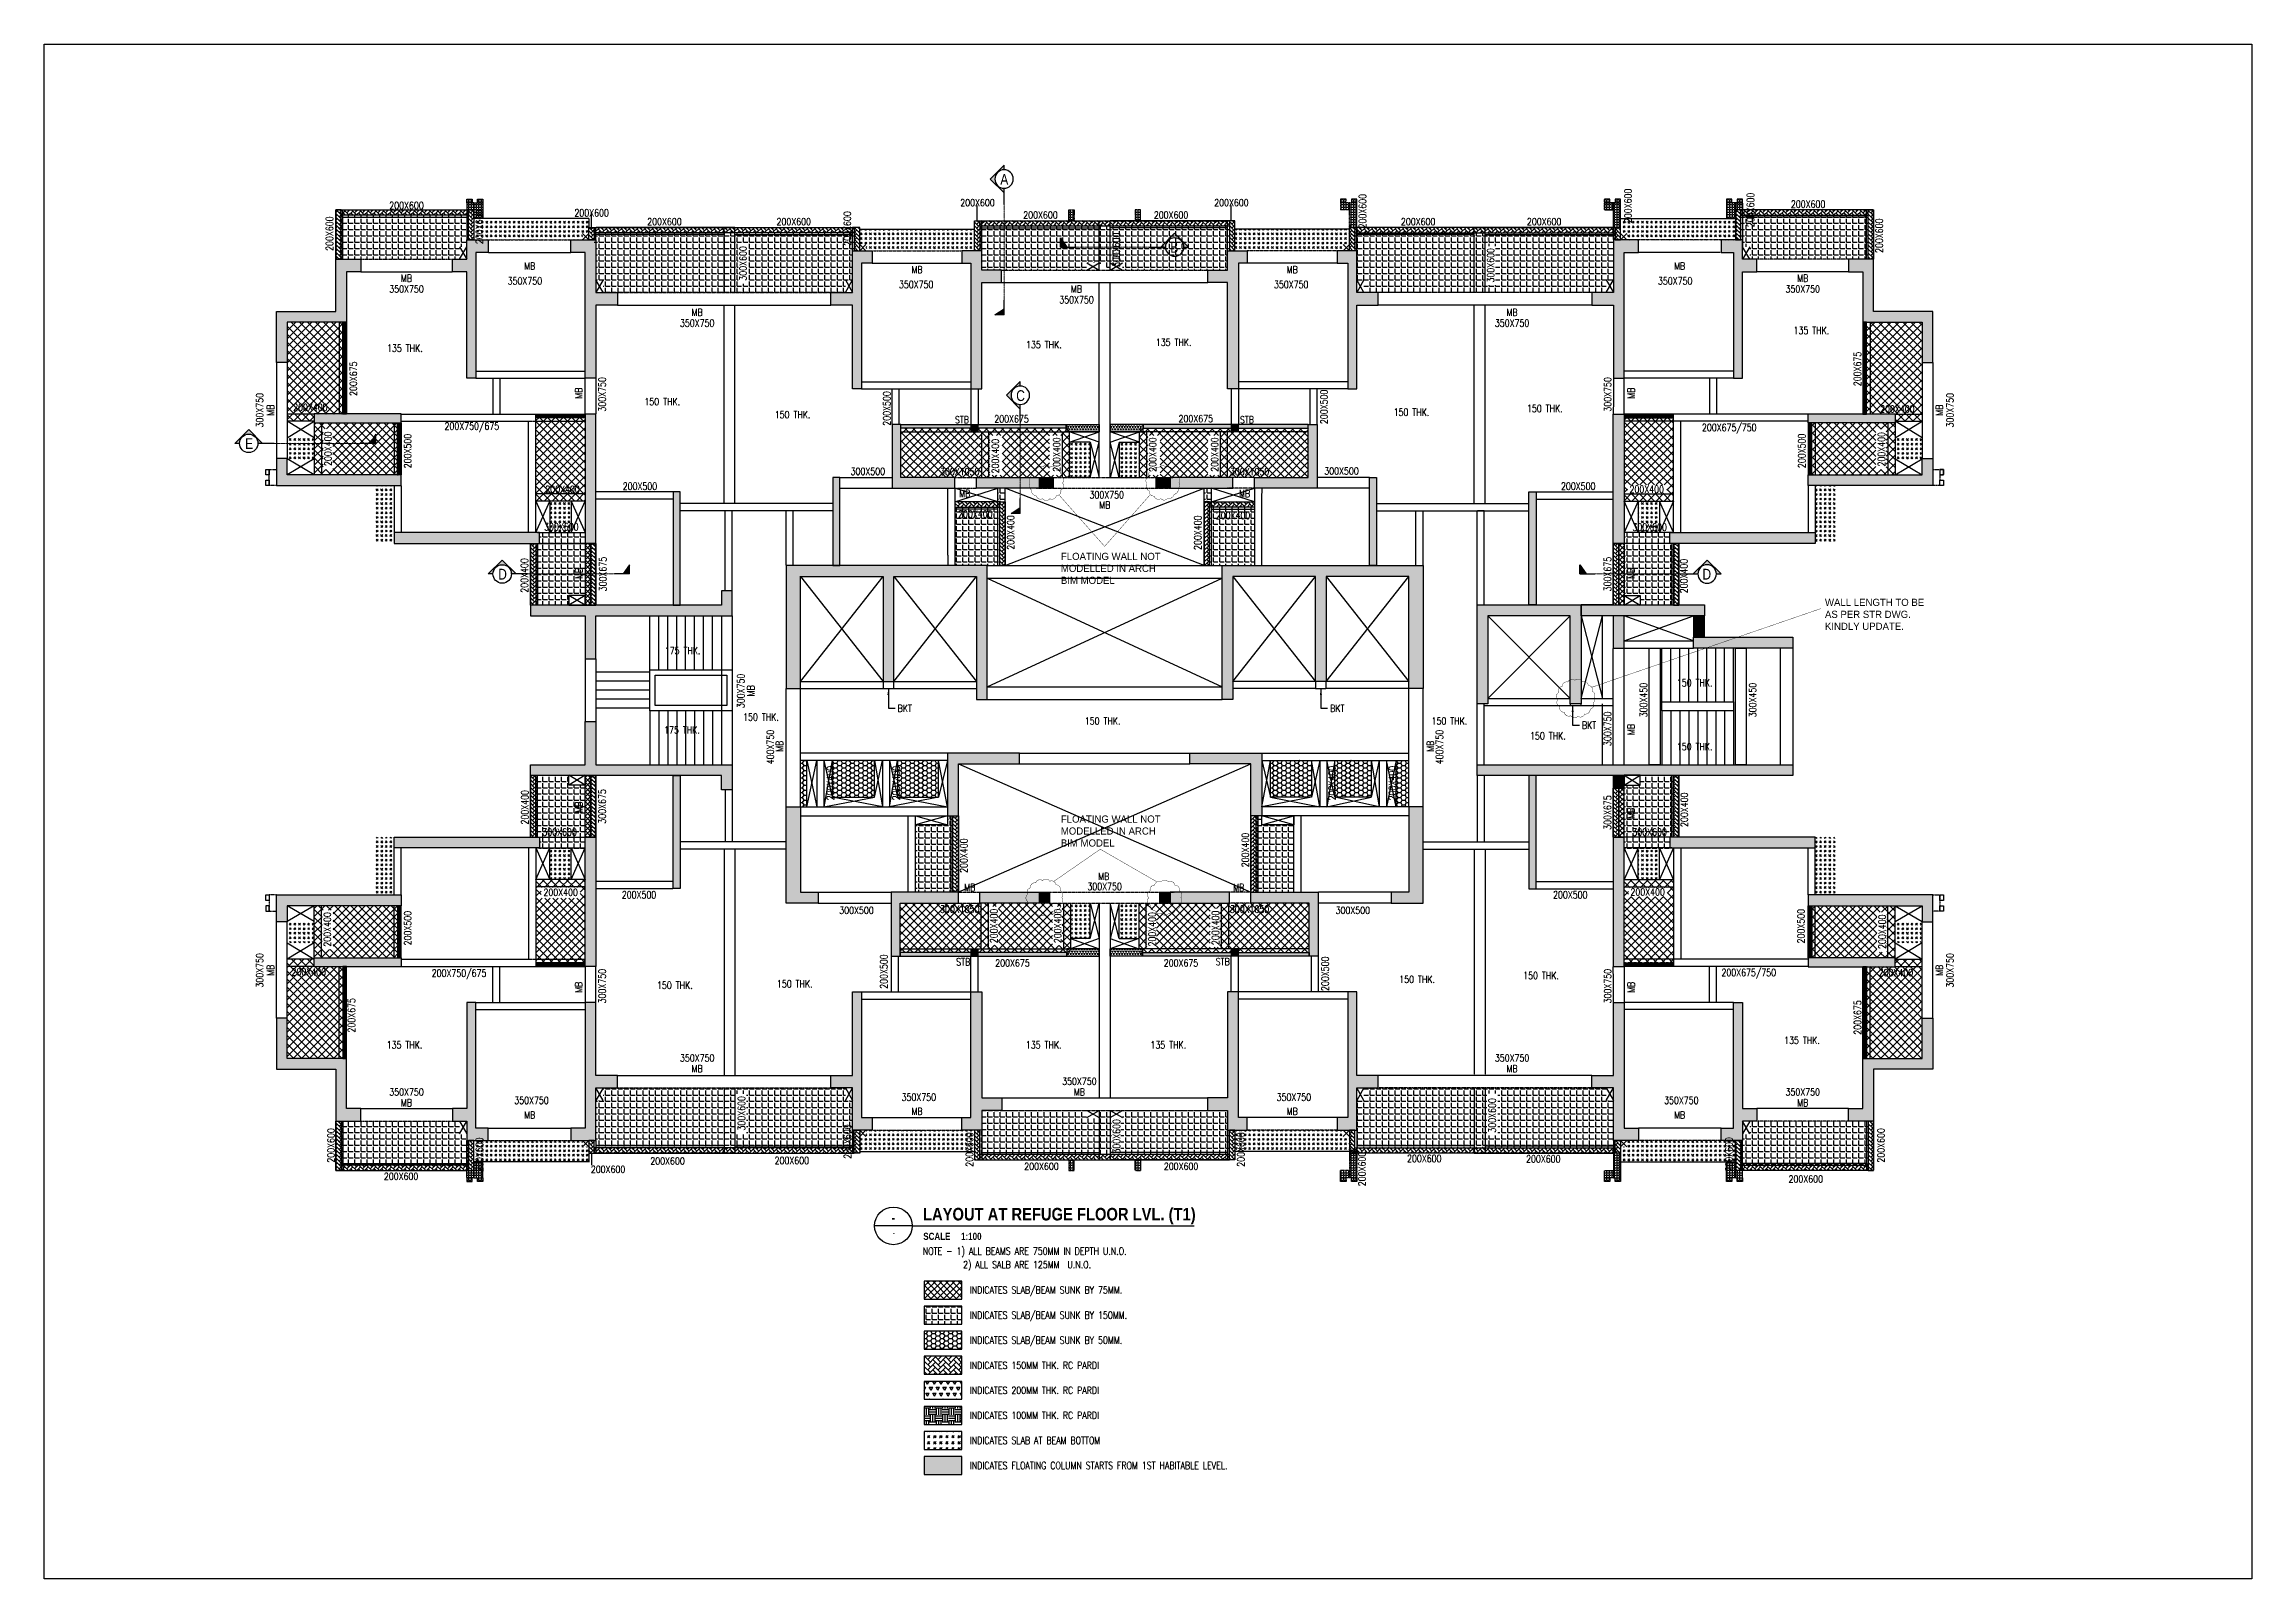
# Model space of a CAD drawing. Header units: millimetres. Extents: x 4277 to 218637, y 6776 to 49510.
# Drawn here: x 157124 to 218637, y 6776 to 49510 of the extents above; entities that cross this region are included whole.
import ezdxf
from ezdxf.enums import TextEntityAlignment as Align

# ---------------------------------------------------------------- set-up
doc = ezdxf.new("R2010")
doc.units = ezdxf.units.MM
doc.header["$PDMODE"] = 35
for name, pattern in [('DASHED2', [0.375, 0.25, -0.125]), ('DOT', [0.25, 0, -0.25]), ('HIDDEN', [0.375, 0.25, -0.125])]:
    doc.linetypes.add(name, pattern=pattern)
for name, color, linetype, lineweight in [('0. BIM ARCH 28.03.25', 7, 'Continuous', 0), ('BEAM SIZES', 3, 'Continuous', 0), ('Boundary', 40, 'Continuous', 30), ('FC', 4, 'Continuous', 0), ('Origin', 40, 'Continuous', 30), ('OTHER', 7, 'Continuous', 30), ('RC PARDI 100MM', 2, 'Continuous', 25), ('RC PARDI 150MM', 2, 'Continuous', 25), ('RC PARDI 200MM', 2, 'Continuous', 25), ('RC PARDI 75MM', 2, 'Continuous', 25)]:
    doc.layers.add(name, color=color, linetype=linetype, lineweight=lineweight)
for name, color, linetype in [('A-REFR-TITL-100', 2, 'Continuous'), ('BEAM', 3, 'DASHED2'), ('BEAM NO', 3, 'Continuous'), ('COL', 6, 'Continuous'), ('col solid', 20, 'Continuous'), ('COVER', 2, 'Continuous'), ('CUT', 9, 'Continuous'), ('DIM.', 11, 'Continuous'), ('DOTED LINE', 7, 'DOT'), ('HAT', 30, 'Continuous'), ('S-Refr-Sect', 2, 'Continuous'), ('SLAB NO', 3, 'Continuous'), ('SYMBOL', 1, 'Continuous'), ('TEXT', 3, 'Continuous')]:
    doc.layers.add(name, color=color, linetype=linetype)
doc.styles.add('AR', font='GOTHIC.TTF')
doc.styles.add('Arial', font='arial.ttf')
doc.styles.add('ARIAL-TITLE', font='arialbd.ttf')
doc.styles.add('romance', font='SIMPLEX.shx')
doc.styles.add('ROMANS', font='romans.shx', dxfattribs={"width": 1.2})
doc.dimstyles.new('100T', dxfattribs={"dimtxt": 200, "dimasz": 180, "dimexe": 50, "dimexo": 50, "dimgap": 75, "dimtad": 1, "dimdec": 0, "dimzin": 0, "dimdsep": 46, "dimtxsty": 'romance', "dimcen": 0.09, "dimdle": 150, "dimclrd": 11, "dimclre": 11, "dimclrt": 2, "dimadec": 0, "dimazin": 0, "dimtfac": 1, "dimtdec": 0, "dimtofl": 0, "dimtmove": 0, "dimatfit": 3, "dimfxl": 1, "dimtolj": 1, "dimtzin": 0, "dimarcsym": 0})
doc.dimstyles.new('25T', dxfattribs={"dimscale": 0.25, "dimtxt": 200, "dimasz": 180, "dimexe": 50, "dimexo": 50, "dimgap": 75, "dimtad": 1, "dimdec": 0, "dimzin": 0, "dimdsep": 46, "dimtxsty": 'romance', "dimcen": 0.09, "dimdle": 150, "dimclrd": 11, "dimclre": 11, "dimclrt": 2, "dimadec": 0, "dimazin": 0, "dimtfac": 1, "dimtdec": 0, "dimtofl": 0, "dimtmove": 0, "dimatfit": 3, "dimfxl": 1, "dimtolj": 1, "dimtzin": 0, "dimarcsym": 0})
pattern_1 = [(0, (220087.9, -120499.32), (0, 174.625), [127, -47.625]), (90, (220087.9, -120499.32), (-174.625, 1e-14), [127, -47.625])]
pattern_2 = [(45, (220087.9, -120499.32), (-112.2532, 112.2532), []), (135, (220087.9, -120499.32), (-112.2532, -112.2532), [])]
pattern_3 = [(45, (220087.895, -120499.316), (0, 107.763073), [228.6, -76.2]), (135, (220141.78, -120445.435), (1e-14, 107.763073), [228.6, -76.2])]
pattern_4 = [(45, (223137.03, -120599.35), (0, 107.763073), [228.6, -76.2]), (135, (223190.91, -120545.47), (1e-14, 107.763073), [228.6, -76.2])]
pattern_5 = [(45, (234187.865, -120596.86), (0, 107.763073), [228.6, -76.2]), (135, (234241.75, -120542.976), (1e-14, 107.763073), [228.6, -76.2])]
pattern_6 = [(270, (-2799.66, 212458.9), (75, -75), [75, -75]), (270, (-2771.53, 212458.9), (75, -75), [75, -75]), (270, (-2743.41, 212458.9), (75, -75), [75, -75]), (360, (-2734.03, 212449.53), (75, 75), [75, -75]), (360, (-2734.03, 212421.4), (75, 75), [75, -75]), (360, (-2734.03, 212393.28), (75, 75), [75, -75])]
pattern_7 = [(270, (-4324.66, 215258.9), (75, -75), [75, -75]), (270, (-4296.53, 215258.9), (75, -75), [75, -75]), (270, (-4268.41, 215258.9), (75, -75), [75, -75]), (360, (-4259.03, 215249.53), (75, 75), [75, -75]), (360, (-4259.03, 215221.4), (75, 75), [75, -75]), (360, (-4259.03, 215193.28), (75, 75), [75, -75])]
pattern_8 = [(180, (355987.674, 208691.166), (-75, -75), [75, -75]), (180, (355987.674, 208663.04), (-75, -75), [75, -75]), (180, (355987.674, 208634.916), (-75, -75), [75, -75]), (270, (355978.3, 208625.54), (75, -75), [75, -75]), (270, (355950.174, 208625.54), (75, -75), [75, -75]), (270, (355922.05, 208625.54), (75, -75), [75, -75])]
pattern_9 = [(60, (16458.024, -130953.257), (-37.5, 64.951905), [37.5, -37.5]), (120, (16458.024, -130953.257), (-75, 4e-08), [37.5, -37.5]), (360, (16439.274, -130920.78), (37.5, 64.951905), [37.5, -37.5])]
pattern_10 = [(180, (345712.68, 208981.15), (-75, -75), [75, -75]), (180, (345712.68, 208953.02), (-75, -75), [75, -75]), (180, (345712.68, 208924.9), (-75, -75), [75, -75]), (270, (345703.31, 208915.52), (75, -75), [75, -75]), (270, (345675.18, 208915.52), (75, -75), [75, -75]), (270, (345647.06, 208915.52), (75, -75), [75, -75])]
pattern_11 = [(45, (220087.9, -120499.32), (-67.35192, 67.35192), []), (135, (220087.9, -120499.32), (-67.35192, -67.35192), [])]
pattern_12 = [(45, (233162.87, -119367.52), (0, 107.763073), [228.6, -76.2]), (135, (233216.75, -119313.64), (1e-14, 107.763073), [228.6, -76.2])]
pattern_13 = [(45, (220087.895, -120499.32), (127.27922, 0), [75, -105]), (45, (220119.715, -120499.32), (127.27922, 0), [30, -150]), (45, (220087.895, -120467.5), (127.27922, 0), [30, -150])]
pattern_14 = [(45, (231862.334, -128089.32), (0, 107.763073), [228.6, -76.2]), (135, (231916.216, -128035.44), (1e-14, 107.763073), [228.6, -76.2])]
pattern_15 = [(0, (220087.895, -120499.316), (0, 69.85), [50.8, -19.05]), (90, (220087.895, -120499.316), (-69.85, 4e-15), [50.8, -19.05])]
pattern_16 = [(0, (220087.895, -120499.316), (119.0625, 68.740766), [79.375, -158.75]), (120, (220087.895, -120499.316), (-119.0625, 68.740767), [79.375, -158.75]), (60, (220087.895, -120499.316), (3e-07, 137.481533), [-158.75, 79.375])]
pattern_17 = [(0, (220087.87, -128989.37), (0, 174.625), [127, -47.625]), (90, (220087.87, -128989.37), (-174.625, 1e-14), [127, -47.625])]

msp = doc.modelspace()

# ---------------------------------------------------------------- texts
at = {"layer": '0. BIM ARCH 28.03.25', "linetype": 'ByBlock', "lineweight": -2, "char_height": 200, "width": 2843.34, "attachment_point": 1, "style": 'AR'}
for s, insert in [('FLOATING WALL NOT MODELLED IN ARCH BIM MODEL', (185454, 35347, 0)), ('WALL LENGTH TO BE AS PER STR DWG.\\PKINDLY UPDATE.', (206743, 34067, 0)), ('FLOATING WALL NOT MODELLED IN ARCH BIM MODEL', (185452, 28033, 0))]:
    msp.add_mtext(s, dxfattribs=dict(at, insert=insert))
at = {"layer": 'BEAM NO', "style": 'ROMANS', "width": 0.8}
for s, p in [('MB', (167221, 42832, 0)), ('MB', (170652, 43172, 0)), ('MB', (181445, 43071, 0)), ('MB', (191900, 43071, 0)), ('MB', (202694, 43172, 0)), ('MB', (206124, 42832, 0)), ('MB', (185889, 42532, 0)), ('MB', (175320, 41882, 0)), ('MB', (198025, 41882, 0)), ('MB', (182774, 36836, 0)), ('MB', (190572, 36836, 0)), ('MB', (186677, 36516, 0)), ('BKT', (181105, 30857, 0)), ('BKT', (193154, 30857, 0)), ('BKT', (200170, 30386, 0)), ('MB', (182917, 25869, 0)), ('MB', (186647, 26176, 0)), ('MB', (190408, 25869, 0)), ('MB', (175320, 20823, 0)), ('MB', (198025, 20823, 0)), ('MB', (185969, 20173, 0)), ('MB', (167221, 19873, 0)), ('MB', (170652, 19533, 0)), ('MB', (181445, 19633, 0)), ('MB', (191900, 19633, 0)), ('MB', (202694, 19533, 0)), ('MB', (206124, 19873, 0))]:
    msp.add_text(s, height=200, dxfattribs=at).set_placement(p, align=Align.BOTTOM_CENTER)
for p in [(163589, 39317, 0), (172178, 39792, 0), (201501, 39792, 0), (210089, 39317, 0), (172180, 34774, 0), (201499, 34774, 0), (176973, 31504, 0), (201499, 30426, 0), (177773, 29958, 0), (195906, 29958, 0), (172180, 28264, 0), (201499, 28093, 0), (163589, 23720, 0), (172178, 23246, 0), (201501, 23246, 0), (210089, 23720, 0)]:
    msp.add_text('MB', height=200, rotation=90, dxfattribs=at).set_placement(p, align=Align.BOTTOM_CENTER)
at = {"layer": 'BEAM SIZES', "style": 'ROMANS', "width": 0.8}
for s, p in [('200X600', (167221, 44857, 0)), ('200X600', (172379, 44652, 0)), ('200X600', (183130, 44937, 0)), ('200X600', (190205, 44937, 0)), ('200X600', (206273, 44894, 0)), ('200X600', (174407, 44409, 0)), ('200X600', (178010, 44409, 0)), ('200X600', (184885, 44594, 0)), ('200X600', (188523, 44594, 0)), ('200X600', (195408, 44409, 0)), ('200X600', (198918, 44409, 0)), ('350X750', (167221, 42533, 0)), ('350X750', (170520, 42758, 0)), ('350X750', (181421, 42658, 0)), ('350X750', (185889, 42233, 0)), ('350X750', (191870, 42658, 0)), ('350X750', (202570, 42758, 0)), ('350X750', (206124, 42533, 0)), ('350X750', (175320, 41583, 0)), ('350X750', (198025, 41583, 0)), ('200X400', (164542, 39238, 0)), ('200X400', (208760, 39189, 0)), ('200X750/675', (169041, 38715, 0)), ('200X675', (184079, 38915, 0)), ('200X675', (189212, 38921, 0)), ('200X675/750', (204077, 38675, 0)), ('300X500', (180075, 37453, 0)), ('300X1050', (182635, 37444, 0)), ('300X1050', (190711, 37444, 0)), ('300X500', (193273, 37463, 0)), ('200X400', (171568, 36956, 0)), ('200X500', (173725, 37040, 0)), ('300X750', (186731, 36802, 0)), ('200X500', (199868, 37041, 0)), ('200X400', (201777, 36957, 0)), ('200X400', (183069, 36265)), ('200X400', (190250, 36227, 0)), ('300X600', (171535, 35909, 0)), ('300X600', (201858, 35900, 0)), ('300X600', (171487, 27410, 0)), ('300X600', (201858, 27410, 0)), ('200X400', (171516, 25733)), ('200X500', (173699, 25662, 0)), ('300X750', (186673, 25894, 0)), ('200X500', (199647, 25662, 0)), ('200X400', (201803, 25741)), ('300X500', (179758, 25230, 0)), ('300X1050', (182635, 25261, 0)), ('300X1050', (190711, 25261, 0)), ('300X500', (193588, 25230, 0)), ('200X675', (184105, 23766)), ('200X675', (188800, 23766)), ('200X400', (164498, 23512)), ('200X750/675', (168685, 23482, 0)), ('200X675/750', (204620, 23499)), ('200X400', (208719, 23495)), ('350X750', (175320, 21121, 0)), ('350X750', (198025, 21121, 0)), ('350X750', (167221, 20171, 0)), ('350X750', (185969, 20471, 0)), ('350X750', (206124, 20171, 0)), ('350X750', (170703, 19938, 0)), ('350X750', (181496, 20028, 0)), ('350X750', (191946, 20028, 0)), ('350X750', (202741, 19938, 0)), ('200X600', (174494, 18250, 0)), ('200X600', (177957, 18264, 0)), ('200X600', (195579, 18320, 0)), ('200X600', (198895, 18309, 0)), ('200X600', (167069, 17822, 0)), ('200X600', (172836, 18020, 0)), ('200X600', (184913, 18104, 0)), ('200X600', (188802, 18104, 0)), ('200X600', (206208, 17749, 0))]:
    msp.add_text(s, height=200, dxfattribs=at).set_placement(p, align=Align.BOTTOM_CENTER)
for s, p in [('200X600', (194019, 44859, 0)), ('200X600', (201417, 45006, 0)), ('200X600', (204828, 44894)), ('200X600', (165237, 44233, 0)), ('200X600', (169408, 44421, 0)), ('200X600', (179663, 44378, 0)), ('200X600', (208414, 44175, 0)), ('300X600', (176756, 43404, 0)), ('300X600', (187163, 43781, 0)), ('300X600', (197587, 43352, 0)), ('200X675', (165897, 40194, 0)), ('200X675', (207808, 40465)), ('300X750', (172831, 39758, 0)), ('300X750', (200848, 39758, 0)), ('300X750', (163291, 39317, 0)), ('200X500', (180762, 39366, 0)), ('200X500', (192945, 39410)), ('300X750', (210388, 39317, 0)), ('200X400', (165193, 38243)), ('200X500', (167411, 38180, 0)), ('200X400', (183786, 38038)), ('200X400', (185498, 38081, 0)), ('200X400', (188169, 38081, 0)), ('200X400', (189898, 38081, 0)), ('200X500', (206257, 38185)), ('200X400', (208479, 38229, 0)), ('200X400', (184214, 35912)), ('200X400', (189428, 35905, 0)), ('200X400', (170666, 34715, 0)), ('300X675', (172850, 34754, 0)), ('300X675', (200846, 34754, 0)), ('200X400', (202972, 34699)), ('300X750', (176694, 31500, 0)), ('300X450', (201848, 31247, 0)), ('300X450', (204888, 31247, 0)), ('300X750', (200846, 30446, 0)), ('400X750', (177517, 29938, 0)), ('400X750', (196162, 29938, 0)), ('200X400', (179193, 28934, 0)), ('200X400', (181025, 28934, 0)), ('200X400', (193168, 28934, 0)), ('200X400', (194848, 28934, 0)), ('200X400', (170677, 28260, 0)), ('300X675', (172832, 28284, 0)), ('300X675', (200846, 28113, 0)), ('200X400', (202983, 28191, 0)), ('200X400', (182909, 26913, 0)), ('200X400', (190753, 27070)), ('200X400', (165173, 24859)), ('200X500', (167414, 24895, 0)), ('200X400', (183745, 24955)), ('200X400', (185523, 24956, 0)), ('200X400', (188158, 24863)), ('200X400', (189923, 24903, 0)), ('200X500', (206235, 24950, 0)), ('200X400', (208498, 24794, 0)), ('300X750', (163291, 23720, 0)), ('200X500', (180679, 23685, 0)), ('200X500', (192977, 23624, -6)), ('300X750', (210388, 23720, 0)), ('300X750', (172831, 23280, 0)), ('300X750', (200848, 23280, 0)), ('200X675', (165848, 22468, 0)), ('200X675', (207812, 22406, 0)), ('300X600', (176714, 19738, 0)), ('300X600', (197629, 19680, 0)), ('200X600', (165276, 18844, 0)), ('200X600', (179668, 18951, 0)), ('200X600', (183065, 18731, 0)), ('300X600', (187164, 19097, 0)), ('200X600', (190629, 18731, 0)), ('200X600', (208466, 18845, 0)), ('200X600', (169412, 18588, 0)), ('200X600', (194002, 18188, 0)), ('200X600', (204229, 18596, 0))]:
    msp.add_text(s, height=200, rotation=90, dxfattribs=at).set_placement(p, align=Align.BOTTOM_CENTER)
at = {"layer": 'SLAB NO', "style": 'ROMANS', "width": 0.8}
for s, p in [('135 THK.', (184979, 40981)), ('135 THK.', (188596, 41047)), ('135 THK.', (206365, 41378)), ('135 THK.', (167175, 40884, 0)), ('150 THK.', (174346, 39397, 0)), ('150 THK.', (198937, 39206)), ('150 THK.', (177978, 39032)), ('150 THK.', (195222, 39102)), ('175 THK.', (174913, 32463, 0)), ('150 THK.', (203113, 31566, 0)), ('150 THK.', (177097, 30612)), ('150 THK.', (186617, 30505)), ('150 THK.', (196279, 30505)), ('175 THK.', (174897, 30251, 0)), ('150 THK.', (199023, 30089)), ('150 THK.', (203113, 29787, 0)), ('150 THK.', (174697, 23145)), ('150 THK.', (178038, 23184)), ('150 THK.', (195379, 23308)), ('150 THK.', (198832, 23415)), ('135 THK.', (167165, 21484)), ('135 THK.', (184975, 21484)), ('135 THK.', (188447, 21484)), ('135 THK.', (206103, 21611))]:
    msp.add_text(s, height=200, dxfattribs=at).set_placement(p, align=Align.BOTTOM_CENTER)
at = {"layer": 'TEXT', "style": 'ROMANS', "width": 0.8}
for p in [(182697, 38895, 0), (190638, 38896, 0), (182731, 23796, 0), (189963, 23803, 0)]:
    msp.add_text('STB', height=200, dxfattribs=at).set_placement(p, align=Align.BOTTOM_CENTER)
at = {"layer": 'TEXT', "ltscale": 50, "style": 'ROMANS', "width": 0.8}
for s, p in [('NOTE - 1) ALL BEAMS ARE 750MM IN DEPTH U.N.O.', (181607, 15901)), ('2) ALL SALB ARE 125MM  U.N.O.', (182728, 15526)), ('INDICATES SLAB/BEAM SUNK BY 75MM. ', (182916, 14817)), ('INDICATES SLAB/BEAM SUNK BY 150MM. ', (182916, 14119)), ('INDICATES SLAB/BEAM SUNK BY 50MM. ', (182916, 13421)), ('INDICATES 150MM THK. RC PARDI', (182916, 12723)), ('INDICATES 200MM THK. RC PARDI', (182916, 12025)), ('INDICATES 100MM THK. RC PARDI', (182916, 11327)), ('INDICATES SLAB AT BEAM BOTTOM', (182916, 10630)), ('INDICATES FLOATING COLUMN STARTS FROM 1ST HABITABLE LEVEL.', (182916, 9932))]:
    msp.add_text(s, height=200, dxfattribs=at).set_placement(p, align=Align.MIDDLE_LEFT)

# ---------------------------------------------------------------- blocks, each defined once
blk = doc.blocks.new('A-SEC-REF-ARROW')
at = {"layer": 'S-Refr-Sect'}
h = blk.add_hatch(color=11, dxfattribs=at)
edge = h.paths.add_edge_path()
edge.add_line((0, 904), (0, 600))
edge.add_arc((0, 0), 600, 90, 180)
edge.add_arc((0, 0), 600, 180, 270)
edge.add_line((0, -600), (0, -904))
edge.add_line((0, -904), (-904, 0))
edge.add_line((-904, 0), (0, 904))
at = {"layer": 'S-Refr-Sect', "color": 11, "linetype": 'Continuous', "ltscale": 100}
for p, q in [((-904, 0), (0, 904)), ((0, 904), (0, 600)), ((0, -904), (-904, 0)), ((0, -600), (0, -904))]:
    blk.add_line(p, q, dxfattribs=at)
at = {"layer": 'S-Refr-Sect', "color": 2, "linetype": 'Continuous'}
blk.add_circle((0, 0), 600, dxfattribs=at)
blk = doc.blocks.new('SECTION')
at = {"layer": 'SYMBOL', "color": 2, "linetype": 'Continuous'}
blk.add_line((1582547, -157327), (1583086, -157327), dxfattribs=at)
at = {"layer": 'SYMBOL', "ltscale": 800, "xscale": -0.500000000299394, "yscale": 0.5000000005322244, "zscale": 0.5, "rotation": 89.96648996946367}
blk.add_blockref('A-SEC-REF-ARROW', (1583371, -157327), dxfattribs=at)
at = {"layer": 'SYMBOL', "color": 1, "linetype": 'Continuous', "style": 'Arial', "width": 0.8}
blk.add_attdef('1', text='', height=350, dxfattribs=at).set_placement((1583359, -157334), align=Align.MIDDLE)
blk = doc.blocks.new('SEC-END')
at = {"linetype": 'Continuous'}
for p, q in [((-300, 0), (0, 200)), ((0, 0), (-300, 0))]:
    blk.add_line(p, q, dxfattribs=at)
blk.add_solid([(-300, 0), (0, 0), (-300, 0), (0, 200)], dxfattribs=at)
blk = doc.blocks.new('SEC-T1')
at = {"layer": 'S-Refr-Sect', "linetype": 'Continuous'}
blk.add_line((0, 4.84), (0, 0), dxfattribs=at)
at = {"layer": 'S-Refr-Sect', "extrusion": (0, 0, -1), "xscale": 0.009999999999998, "yscale": 0.009999999999998, "zscale": -0.01, "rotation": 180}
blk.add_blockref('SEC-END', (0, 4.84), dxfattribs=at)
blk = doc.blocks.new('A-DETAIL-TITLE-100')
at = {"layer": 'A-REFR-TITL-100', "linetype": 'Continuous'}
blk.add_line((0, 0), (-1050, 0), dxfattribs=at)
blk.add_circle((-525, 0), 525, dxfattribs=at)
at = {"layer": 'A-REFR-TITL-100', "color": 4, "style": 'ARIAL-TITLE'}
for tag, p, height in [('TITLE1', (450, 937), 500), ('TITLE2', (450, 237), 500), ('SCALE1', (450, -480), 300), ('SCALE2', (2479, -480), 300)]:
    blk.add_attdef(tag, p, '', height=height, dxfattribs=at)
at = {"layer": 'A-REFR-TITL-100', "color": 4, "linetype": 'Continuous', "style": 'ARIAL-TITLE'}
blk.add_attdef('DRWG-NO', text='', height=400, dxfattribs=at).set_placement((-751, 326), align=Align.MIDDLE)
at = {"layer": 'A-REFR-TITL-100', "color": 4, "linetype": 'Continuous', "style": 'Arial', "width": 0.8}
blk.add_attdef('DRAWING-REF', text='', height=200, dxfattribs=at).set_placement((-735, -270), align=Align.MIDDLE)

# ---------------------------------------------------------------- hatches: boundary and pattern name
at = {"layer": 'col solid'}
h = msp.add_hatch(color=256, dxfattribs=at)
h.dxf.hatch_style = 1
h.paths.add_polyline_path([(168898, 44059), (169497, 44059), (169497, 43709), (169148, 43709), (169148, 40209), (168898, 40209), (168898, 43169), (168498, 43169), (168498, 43519), (168898, 43519)])
h = msp.add_hatch(color=256, dxfattribs=at)
h.dxf.hatch_style = 1
h.paths.add_polyline_path([(172498, 42244), (172498, 40209), (172198, 40209), (172197, 43709), (171797, 43709), (171797, 44059), (172497, 44059), (172498, 42594), (173098, 42594), (173098, 42244), (172498, 42244)])
h = msp.add_hatch(color=256, dxfattribs=at)
h.dxf.hatch_style = 1
h.paths.add_polyline_path([(179048, 42594), (179648, 42594), (179648, 43759), (180198, 43759), (180198, 43409), (179898, 43409), (179898, 39909), (179648, 39909), (179648, 42244), (179048, 42244)])
h = msp.add_hatch(color=256, dxfattribs=at)
h.dxf.hatch_style = 1
h.paths.add_polyline_path([(182948, 39909), (183248, 39909), (183248, 42869), (183798, 42869), (183798, 43219), (183248, 43219), (183248, 43759), (182698, 43759), (182698, 43409), (182947, 43409)])
h = msp.add_hatch(color=256, dxfattribs=at)
h.dxf.hatch_style = 1
h.paths.add_polyline_path([(190398, 39909), (190098, 39909), (190097, 42869), (189547, 42869), (189547, 43219), (190097, 43219), (190097, 43759), (190647, 43759), (190647, 43409), (190398, 43409)])
h = msp.add_hatch(color=256, dxfattribs=at)
h.dxf.hatch_style = 1
h.paths.add_polyline_path([(194298, 42594), (193698, 42594), (193698, 43759), (193148, 43759), (193148, 43409), (193448, 43409), (193448, 39909), (193698, 39909), (193698, 42244), (194298, 42244)])
h = msp.add_hatch(color=256, dxfattribs=at)
h.dxf.hatch_style = 1
h.paths.add_polyline_path([(200848, 42244), (200848, 40209), (201148, 40209), (201148, 43709), (201548, 43709), (201548, 44059), (200848, 44059), (200848, 42594), (200247, 42594), (200247, 42244), (200848, 42244)])
h = msp.add_hatch(color=256, dxfattribs=at)
h.dxf.hatch_style = 1
h.paths.add_polyline_path([(204448, 44059), (203848, 44059), (203848, 43709), (204198, 43709), (204198, 40209), (204448, 40209), (204448, 43169), (204847, 43169), (204847, 43519), (204448, 43519)])
h = msp.add_hatch(color=256, dxfattribs=at)
h.dxf.hatch_style = 1
h.paths.add_polyline_path([(165248, 41769), (163898, 41769), (163898, 40649), (163598, 40649), (163598, 42069), (165248, 42069), (165248, 43519), (165948, 43519), (165948, 43169), (165548, 43169), (165548, 41769)])
h = msp.add_hatch(color=256, dxfattribs=at)
h.dxf.hatch_style = 1
h.paths.add_polyline_path([(208098, 41769), (209448, 41769), (209448, 40649), (209748, 40649), (209748, 42069), (208098, 42069), (208098, 43519), (207398, 43519), (207398, 43169), (207798, 43169), (207798, 41769)])
h = msp.add_hatch(color=256, dxfattribs=at)
h.dxf.hatch_style = 1
h.paths.add_polyline_path([(167073, 39212), (164648, 39212), (164648, 38969), (167073, 38969)])
h = msp.add_hatch(color=256, dxfattribs=at)
h.dxf.hatch_style = 1
h.paths.add_polyline_path([(172499, 39209), (172198, 39209), (172198, 35609), (172499, 35609)])
h = msp.add_hatch(color=256, dxfattribs=at)
h.dxf.hatch_style = 1
h.paths.add_polyline_path([(180998, 38919), (180748, 38919), (180748, 37144), (182498, 37144), (182498, 37444), (180998, 37444)])
h = msp.add_hatch(color=256, dxfattribs=at)
h.dxf.hatch_style = 1
h.paths.add_polyline_path([(192348, 38919), (192598, 38919), (192598, 37144), (190848, 37144), (190848, 37444), (192348, 37444)])
h = msp.add_hatch(color=256, dxfattribs=at)
h.dxf.hatch_style = 1
h.paths.add_polyline_path([(200846, 39209), (201148, 39209), (201148, 35609), (200846, 35609)])
h = msp.add_hatch(color=256, dxfattribs=at)
h.dxf.hatch_style = 1
h.paths.add_polyline_path([(206273, 39219), (208698, 39219), (208698, 38969), (206273, 38969)])
h = msp.add_hatch(color=256, dxfattribs=at)
h.dxf.hatch_style = 1
h.paths.add_polyline_path([(167073, 37219), (167073, 37519), (163898, 37519), (163898, 37969), (163598, 37969), (163598, 37219)])
h = msp.add_hatch(color=256, dxfattribs=at)
h.dxf.hatch_style = 1
h.paths.add_polyline_path([(206273, 37219), (206273, 37519), (209448, 37519), (209448, 37969), (209748, 37969), (209748, 37219)])
h = msp.add_hatch(color=256, dxfattribs=at)
h.dxf.hatch_style = 1
h.paths.add_polyline_path([(174649, 33891), (174849, 33891), (174849, 33891), (174849, 37041), (174649, 37041)])
h = msp.add_hatch(color=256, dxfattribs=at)
h.dxf.hatch_style = 1
h.paths.add_polyline_path([(179298, 34991), (179298, 37444), (179098, 37444), (179098, 34991)])
h = msp.add_hatch(color=256, dxfattribs=at)
h.dxf.hatch_style = 1
h.paths.add_polyline_path([(183098, 37444), (184848, 37444), (184848, 37144), (183098, 37144)])
h = msp.add_hatch(color=256, dxfattribs=at)
h.dxf.hatch_style = 1
h.paths.add_polyline_path([(190248, 37444), (188498, 37444), (188498, 37144), (190248, 37144)])
h = msp.add_hatch(color=256, dxfattribs=at)
h.dxf.hatch_style = 1
h.paths.add_polyline_path([(194048, 34991), (194048, 37444), (194248, 37444), (194248, 34991)])
h = msp.add_hatch(color=256, dxfattribs=at)
h.dxf.hatch_style = 1
h.paths.add_polyline_path([(198496, 33894), (198496, 33894), (198696, 33894), (198696, 37044), (198496, 37044)])
h = msp.add_hatch(color=256, dxfattribs=at)
h.dxf.hatch_style = 1
h.paths.add_polyline_path([(170923, 35909), (166873, 35909), (166873, 35609), (170923, 35609)])
h = msp.add_hatch(color=256, dxfattribs=at)
h.dxf.hatch_style = 1
h.paths.add_polyline_path([(202423, 35909), (206473, 35909), (206473, 35609), (202423, 35609)])
h = msp.add_hatch(color=256, dxfattribs=at)
h.dxf.hatch_style = 1
h.paths.add_polyline_path([(177798, 34991), (177798, 31566), (178198, 31566), (178198, 34691), (180498, 34691), (180498, 31766), (180798, 31766), (180798, 34691), (183098, 34691), (183098, 31266), (183398, 31266), (183398, 34991)])
h = msp.add_hatch(color=256, dxfattribs=at)
h.dxf.hatch_style = 1
h.paths.add_polyline_path([(195548, 34991), (195548, 31566), (195148, 31566), (195148, 34691), (192848, 34691), (192848, 31766), (192548, 31766), (192548, 34691), (190248, 34691), (190248, 31266), (189948, 31266), (189948, 34991)])
h = msp.add_hatch(color=256, dxfattribs=at)
h.dxf.hatch_style = 1
h.paths.add_polyline_path([(176298, 33591), (176298, 34291), (175998, 34291), (175998, 33891), (170673, 33891), (170673, 33591), (172199, 33591), (172199, 33191), (172499, 33191), (172499, 33591)])
h = msp.add_hatch(color=256, dxfattribs=at)
h.dxf.hatch_style = 1
h.paths.add_polyline_path([(176298, 33591), (176298, 34291), (175998, 34291), (175998, 33891), (172499, 33891), (172499, 33891), (172199, 33891), (172199, 33891), (170673, 33891), (170673, 33591), (172199, 33591), (172199, 32391), (172499, 32391), (172499, 33591)])
h = msp.add_hatch(color=256, dxfattribs=at)
h.dxf.hatch_style = 1
h.paths.add_polyline_path([(197048, 33894), (199948, 33894), (199948, 31144), (199648, 31144), (199648, 33594), (197348, 33594), (197348, 31144), (197048, 31144)])
h = msp.add_hatch(color=256, dxfattribs=at)
h.dxf.hatch_style = 1
h.paths.add_polyline_path([(197048, 33894), (199948, 33894), (199948, 31144), (199648, 31144), (199648, 33594), (197348, 33594), (197348, 31144), (197048, 31144)])
h = msp.add_hatch(color=256, dxfattribs=at)
h.dxf.hatch_style = 1
h.paths.add_polyline_path([(199948, 33894), (203384, 33894), (203384, 33594), (199948, 33594)])
h = msp.add_hatch(color=256, dxfattribs=at)
h.dxf.hatch_style = 1
h.paths.add_polyline_path([(200846, 32694), (201146, 32694), (201146, 33594), (200846, 33594)])
h = msp.add_hatch(color=256, dxfattribs=at)
h.dxf.hatch_style = 1
h.paths.add_polyline_path([(203084, 32994), (203384, 32994), (203384, 33594), (203084, 33594)])
h = msp.add_hatch(color=256, dxfattribs=at)
h.dxf.hatch_style = 1
h.paths.add_polyline_path([(205848, 32694), (203084, 32694), (203084, 32994), (205848, 32994)])
h = msp.add_hatch(color=256, dxfattribs=at)
h.dxf.hatch_style = 1
h.paths.add_polyline_path([(176298, 29447), (176298, 28747), (175998, 28747), (175998, 29147), (170673, 29147), (170673, 29447), (172199, 29447), (172199, 30647), (172499, 30647), (172499, 29447)])
h = msp.add_hatch(color=256, dxfattribs=at)
h.dxf.hatch_style = 1
h.paths.add_polyline_path([(176298, 29447), (176298, 28747), (175998, 28747), (175998, 29147), (170673, 29147), (170673, 29447), (172199, 29447), (172199, 30647), (172499, 30647), (172499, 29447)])
h = msp.add_hatch(color=256, dxfattribs=at)
h.dxf.hatch_style = 1
h.paths.add_polyline_path([(182297, 29766), (182297, 28019), (182597, 28019), (182597, 29467), (184297, 29467), (184297, 29766)])
h = msp.add_hatch(color=256, dxfattribs=at)
h.dxf.hatch_style = 1
h.paths.add_polyline_path([(182297, 29766), (182297, 28019), (182597, 28019), (182597, 29467), (184297, 29467), (184297, 29766)])
h = msp.add_hatch(color=256, dxfattribs=at)
h.dxf.hatch_style = 1
h.paths.add_polyline_path([(191048, 29766), (191049, 28019), (190749, 28019), (190749, 29467), (189049, 29467), (189049, 29766)])
h = msp.add_hatch(color=256, dxfattribs=at)
h.dxf.hatch_style = 1
h.paths.add_polyline_path([(191048, 29766), (191049, 28019), (190749, 28019), (190749, 29467), (189049, 29467), (189049, 29766)])
h = msp.add_hatch(color=256, dxfattribs=at)
h.dxf.hatch_style = 1
h.paths.add_polyline_path([(174649, 29147), (174649, 25997), (174849, 25997), (174849, 29147), (174849, 29147)])
h = msp.add_hatch(color=256, dxfattribs=at)
h.dxf.hatch_style = 1
h.paths.add_polyline_path([(197048, 29444), (205848, 29444), (205848, 29144), (197048, 29144)])
h = msp.add_hatch(color=256, dxfattribs=at)
h.dxf.hatch_style = 1
h.paths.add_polyline_path([(197048, 29444), (205848, 29444), (205848, 29144), (197048, 29144)])
h = msp.add_hatch(color=256, dxfattribs=at)
h.dxf.hatch_style = 1
h.paths.add_polyline_path([(198496, 25994), (198696, 25994), (198696, 29144), (198496, 29144), (198496, 29144)])
h = msp.add_hatch(color=256, dxfattribs=at)
h.dxf.hatch_style = 1
h.paths.add_polyline_path([(200846, 29144), (200846, 28791), (201146, 28791), (201146, 29144)])
h = msp.add_hatch(color=256, dxfattribs=at)
h.dxf.hatch_style = 1
h.paths.add_polyline_path([(200846, 29144), (200846, 28791), (201146, 28791), (201146, 29144)])
h = msp.add_hatch(color=256, dxfattribs=at)
h.dxf.hatch_style = 1
h.paths.add_polyline_path([(177798, 25594), (177798, 28269), (178198, 28269), (178198, 25894), (178686, 25894), (178686, 25594)])
h = msp.add_hatch(color=256, dxfattribs=at)
h.dxf.hatch_style = 1
h.paths.add_polyline_path([(195548, 25594), (195548, 28269), (195148, 28269), (195148, 25894), (194659, 25894), (194659, 25594)])
h = msp.add_hatch(color=256, dxfattribs=at)
h.dxf.hatch_style = 1
h.paths.add_polyline_path([(170923, 27129), (166873, 27129), (166873, 27429), (170923, 27429)])
h = msp.add_hatch(color=256, dxfattribs=at)
h.dxf.hatch_style = 1
h.paths.add_polyline_path([(172499, 23829), (172198, 23829), (172198, 27429), (172499, 27429)])
h = msp.add_hatch(color=256, dxfattribs=at)
h.dxf.hatch_style = 1
h.paths.add_polyline_path([(200846, 23829), (201148, 23829), (201148, 27429), (200846, 27429)])
h = msp.add_hatch(color=256, dxfattribs=at)
h.dxf.hatch_style = 1
h.paths.add_polyline_path([(202423, 27129), (206473, 27129), (206473, 27429), (202423, 27429)])
h = msp.add_hatch(color=256, dxfattribs=at)
h.dxf.hatch_style = 1
h.paths.add_polyline_path([(182597, 25894), (180723, 25894), (180723, 24119), (180973, 24119), (180973, 25594), (182597, 25594)])
h = msp.add_hatch(color=256, dxfattribs=at)
h.dxf.hatch_style = 1
h.paths.add_polyline_path([(183197, 25594), (183197, 25894), (184848, 25894), (184848, 25594)])
h = msp.add_hatch(color=256, dxfattribs=at)
h.dxf.hatch_style = 1
h.paths.add_polyline_path([(190149, 25594), (190149, 25894), (188498, 25894), (188498, 25594)])
h = msp.add_hatch(color=256, dxfattribs=at)
h.dxf.hatch_style = 1
h.paths.add_polyline_path([(190748, 25894), (192623, 25894), (192623, 24119), (192373, 24119), (192373, 25594), (190748, 25594)])
h = msp.add_hatch(color=256, dxfattribs=at)
h.dxf.hatch_style = 1
h.paths.add_polyline_path([(167073, 25819), (167073, 25519), (163898, 25519), (163898, 25069), (163598, 25069), (163598, 25819)])
h = msp.add_hatch(color=256, dxfattribs=at)
h.dxf.hatch_style = 1
h.paths.add_polyline_path([(206273, 25819), (206273, 25519), (209448, 25519), (209448, 25069), (209748, 25069), (209748, 25819)])
h = msp.add_hatch(color=256, dxfattribs=at)
h.dxf.hatch_style = 1
h.paths.add_polyline_path([(167073, 23819), (164648, 23819), (164648, 24069), (167073, 24069)])
h = msp.add_hatch(color=256, dxfattribs=at)
h.dxf.hatch_style = 1
h.paths.add_polyline_path([(206273, 23819), (208698, 23819), (208698, 24069), (206273, 24069)])
h = msp.add_hatch(color=256, dxfattribs=at)
h.dxf.hatch_style = 1
h.paths.add_polyline_path([(168898, 18979), (169497, 18979), (169497, 19329), (169148, 19329), (169148, 22829), (168898, 22829), (168898, 19869), (168498, 19869), (168498, 19519), (168898, 19519)])
h = msp.add_hatch(color=256, dxfattribs=at)
h.dxf.hatch_style = 1
h.paths.add_polyline_path([(172498, 20794), (172498, 22829), (172198, 22829), (172197, 19329), (171797, 19329), (171797, 18979), (172497, 18979), (172498, 20444), (173098, 20444), (173098, 20794), (172498, 20794)])
h = msp.add_hatch(color=256, dxfattribs=at)
h.dxf.hatch_style = 1
h.paths.add_polyline_path([(179648, 23119), (179898, 23119), (179898, 19619), (180198, 19619), (180198, 19269), (179648, 19269), (179648, 20444), (179048, 20444), (179048, 20794), (179648, 20794)])
h = msp.add_hatch(color=256, dxfattribs=at)
h.dxf.hatch_style = 1
h.paths.add_polyline_path([(182948, 23119), (183248, 23119), (183248, 20169), (183810, 20169), (183810, 19819), (183248, 19819), (183248, 19269), (182698, 19269), (182698, 19619), (182948, 19619)])
h = msp.add_hatch(color=256, dxfattribs=at)
h.dxf.hatch_style = 1
h.paths.add_polyline_path([(190398, 23119), (190098, 23119), (190098, 20169), (189536, 20169), (189536, 19819), (190098, 19819), (190098, 19269), (190648, 19269), (190648, 19619), (190398, 19619)])
h = msp.add_hatch(color=256, dxfattribs=at)
h.dxf.hatch_style = 1
h.paths.add_polyline_path([(193698, 23119), (193448, 23119), (193448, 19619), (193148, 19619), (193148, 19269), (193698, 19269), (193698, 20444), (194298, 20444), (194298, 20794), (193698, 20794)])
h = msp.add_hatch(color=256, dxfattribs=at)
h.dxf.hatch_style = 1
h.paths.add_polyline_path([(200848, 20794), (200848, 22829), (201148, 22829), (201148, 19329), (201548, 19329), (201548, 18979), (200848, 18979), (200848, 20444), (200247, 20444), (200247, 20794), (200848, 20794)])
h = msp.add_hatch(color=256, dxfattribs=at)
h.dxf.hatch_style = 1
h.paths.add_polyline_path([(204448, 18979), (203848, 18979), (203848, 19329), (204198, 19329), (204198, 22829), (204448, 22829), (204448, 19869), (204847, 19869), (204847, 19519), (204448, 19519)])
h = msp.add_hatch(color=256, dxfattribs=at)
h.dxf.hatch_style = 1
h.paths.add_polyline_path([(165248, 21269), (163898, 21269), (163898, 22389), (163598, 22389), (163598, 20969), (165248, 20969), (165248, 19519), (165948, 19519), (165948, 19869), (165548, 19869), (165548, 21269)])
h = msp.add_hatch(color=256, dxfattribs=at)
h.dxf.hatch_style = 1
h.paths.add_polyline_path([(208098, 21269), (209448, 21269), (209448, 22389), (209748, 22389), (209748, 20969), (208098, 20969), (208098, 19519), (207398, 19519), (207398, 19869), (207798, 19869), (207798, 21269)])
at = {"layer": 'FC'}
h = msp.add_hatch(color=256, dxfattribs=at)
h.dxf.hatch_style = 1
h.paths.add_polyline_path([(182948, 38919), (183148, 38919), (183148, 38719), (182948, 38719)])
h = msp.add_hatch(color=256, dxfattribs=at)
h.dxf.hatch_style = 1
h.paths.add_polyline_path([(190198, 38919), (190398, 38919), (190398, 38719), (190198, 38719)])
h = msp.add_hatch(color=6, dxfattribs=at)
h.dxf.hatch_style = 1
h.paths.add_polyline_path([(184848, 37444), (185248, 37444), (185248, 37144), (184848, 37144)])
h = msp.add_hatch(color=6, dxfattribs=at)
h.dxf.hatch_style = 1
h.paths.add_polyline_path([(188098, 37444), (188498, 37444), (188498, 37144), (188098, 37144)])
h = msp.add_hatch(color=6, dxfattribs=at)
h.dxf.hatch_style = 1
h.paths.add_polyline_path([(184848, 25894), (185148, 25894), (185148, 25594), (184848, 25594)])
h = msp.add_hatch(color=6, dxfattribs=at)
h.dxf.hatch_style = 1
h.paths.add_polyline_path([(188198, 25894), (188498, 25894), (188498, 25594), (188198, 25594)])
h = msp.add_hatch(color=256, dxfattribs=at)
h.dxf.hatch_style = 1
h.paths.add_polyline_path([(182948, 24319), (183148, 24319), (183148, 24119), (182948, 24119)])
h = msp.add_hatch(color=256, dxfattribs=at)
h.dxf.hatch_style = 1
h.paths.add_polyline_path([(190198, 24319), (190398, 24319), (190398, 24119), (190198, 24119)])
h = msp.add_hatch(color=6, dxfattribs=at)
h.dxf.hatch_style = 1
h.paths.add_polyline_path([(181646, 9682), (182696, 9682), (182696, 10182), (181646, 10182)])
at = {"layer": 'HAT'}
h = msp.add_hatch(dxfattribs=at)
h.set_pattern_fill('ANGLE', color=256, scale=10)
h.set_pattern_definition(pattern_15)
h.paths.add_polyline_path([(168898, 45094), (169048, 45094), (169048, 45194), (168898, 45194)])
h = msp.add_hatch(dxfattribs=at)
h.set_pattern_fill('ANGLE', color=256, scale=10)
h.set_pattern_definition(pattern_15)
h.paths.add_polyline_path([(169098, 45094), (168898, 45094), (168898, 44894), (169098, 44894)])
h = msp.add_hatch(dxfattribs=at)
h.set_pattern_fill('ANGLE', color=256, scale=10)
h.set_pattern_definition(pattern_15)
h.paths.add_polyline_path([(169098, 45094), (169348, 45094), (169348, 44659), (169098, 44659)])
h = msp.add_hatch(dxfattribs=at)
h.set_pattern_fill('ANGLE', color=256, scale=10)
h.set_pattern_definition(pattern_15)
h.paths.add_polyline_path([(169198, 45194), (169348, 45194), (169348, 45094), (169198, 45094)])
h = msp.add_hatch(dxfattribs=at)
h.set_pattern_fill('ANGLE', color=256, scale=10)
h.set_pattern_definition(pattern_15)
h.paths.add_polyline_path([(193247, 45094), (193397, 45094), (193397, 45194), (193247, 45194)])
h = msp.add_hatch(dxfattribs=at)
h.set_pattern_fill('ANGLE', color=256, scale=10)
h.set_pattern_definition(pattern_15)
h.paths.add_polyline_path([(193247, 44894), (193497, 44894), (193497, 45094), (193247, 45094)])
h = msp.add_hatch(dxfattribs=at)
h.set_pattern_fill('ANGLE', color=256, scale=10)
h.set_pattern_definition(pattern_15)
h.paths.add_polyline_path([(193497, 45094), (193698, 45094), (193698, 44409), (193498, 44409)])
h = msp.add_hatch(dxfattribs=at)
h.set_pattern_fill('ANGLE', color=256, scale=10)
h.set_pattern_definition(pattern_15)
h.paths.add_polyline_path([(193547, 45194), (193697, 45194), (193697, 45094), (193547, 45094)])
h = msp.add_hatch(dxfattribs=at)
h.set_pattern_fill('ANGLE', color=256, scale=10)
h.set_pattern_definition(pattern_15)
h.paths.add_polyline_path([(200598, 45194), (200748, 45194), (200748, 45094), (200598, 45094)])
h = msp.add_hatch(dxfattribs=at)
h.set_pattern_fill('ANGLE', color=256, scale=10)
h.set_pattern_definition(pattern_15)
h.paths.add_polyline_path([(200848, 45094), (200598, 45094), (200598, 44894), (200848, 44894)])
h = msp.add_hatch(dxfattribs=at)
h.set_pattern_fill('ANGLE', color=256, scale=10)
h.set_pattern_definition(pattern_15)
h.paths.add_polyline_path([(200848, 45094), (201048, 45094), (201048, 44409), (200848, 44409)])
h = msp.add_hatch(dxfattribs=at)
h.set_pattern_fill('ANGLE', color=256, scale=10)
h.set_pattern_definition(pattern_15)
h.paths.add_polyline_path([(200898, 45094), (201048, 45094), (201048, 45194), (200898, 45194)])
h = msp.add_hatch(dxfattribs=at)
h.set_pattern_fill('ANGLE', color=256, scale=10)
h.set_pattern_definition(pattern_15)
h.paths.add_polyline_path([(203998, 45194), (204148, 45194), (204148, 45094), (203998, 45094)])
h = msp.add_hatch(dxfattribs=at)
h.set_pattern_fill('ANGLE', color=256, scale=10)
h.set_pattern_definition(pattern_15)
h.paths.add_polyline_path([(203998, 45094), (204248, 45094), (204248, 44659), (203998, 44659)])
h = msp.add_hatch(dxfattribs=at)
h.set_pattern_fill('ANGLE', color=256, scale=10)
h.set_pattern_definition(pattern_15)
h.paths.add_polyline_path([(204248, 45094), (204448, 45094), (204448, 44894), (204248, 44894)])
h = msp.add_hatch(dxfattribs=at)
h.set_pattern_fill('ANGLE', color=256, scale=10)
h.set_pattern_definition(pattern_15)
h.paths.add_polyline_path([(204298, 45194), (204448, 45194), (204448, 45094), (204298, 45094)])
h = msp.add_hatch(dxfattribs=at)
h.set_pattern_fill('ANGLE', color=256, scale=25)
h.set_pattern_definition(pattern_1)
h.paths.add_polyline_path([(165398, 44744), (168948, 44744), (168948, 44059), (168898, 44059), (168898, 43869), (168698, 43869), (168698, 43519), (165398, 43519)])
h = msp.add_hatch(dxfattribs=at)
h.set_pattern_fill('GOST_GLASS', color=256, scale=15)
h.set_pattern_definition([(45, (220087.9, -120299.32), (127.27922, 0), [75, -105]), (45, (220119.72, -120299.32), (127.27922, 0), [30, -150]), (45, (220087.9, -120267.5), (127.27922, 0), [30, -150])])
h.paths.add_polyline_path([(172298, 44654), (169098, 44654), (169098, 44059), (172123, 44059), (172123, 44234), (172298, 44234)])
h = msp.add_hatch(dxfattribs=at)
h.set_pattern_fill('GOST_GLASS', color=256, scale=15)
h.set_pattern_definition(pattern_13)
edge = h.paths.add_edge_path()
edge.add_line((183048, 44359), (179848, 44359))
edge.add_line((179848, 44359), (179848, 43934))
edge.add_line((179848, 43934), (180023, 43934))
edge.add_line((180023, 43934), (180023, 43759))
edge.add_line((180023, 43759), (183048, 43759))
edge.add_line((183048, 43759), (183048, 44359))
h = msp.add_hatch(dxfattribs=at)
h.set_pattern_fill('ANGLE', color=256, scale=25)
h.set_pattern_definition(pattern_1)
h.paths.add_polyline_path([(183198, 44444), (186823, 44444), (186823, 43219), (186523, 43419), (186173, 43419), (186173, 43219), (183248, 43219), (183248, 43759), (183198, 43759)])
h = msp.add_hatch(dxfattribs=at)
h.set_pattern_fill('ANGLE', color=256, scale=10)
h.set_pattern_definition(pattern_15)
h.paths.add_polyline_path([(185673, 44894), (185823, 44894), (185823, 44594), (185673, 44594)])
h = msp.add_hatch(dxfattribs=at)
h.set_pattern_fill('ANGLE', color=256, scale=25)
h.set_pattern_definition(pattern_1)
h.paths.add_polyline_path([(190148, 44444), (186823, 44444), (186823, 43419), (187173, 43419), (187173, 43219), (190097, 43219), (190097, 43759), (190148, 43759)])
h = msp.add_hatch(dxfattribs=at)
h.set_pattern_fill('ANGLE', color=256, scale=10)
h.set_pattern_definition(pattern_15)
h.paths.add_polyline_path([(187673, 44894), (187523, 44894), (187523, 44594), (187673, 44594)])
h = msp.add_hatch(dxfattribs=at)
h.set_pattern_fill('GOST_GLASS', color=256, scale=15)
h.set_pattern_definition(pattern_13)
edge = h.paths.add_edge_path()
edge.add_line((190298, 44354), (193498, 44354))
edge.add_line((193498, 44354), (193498, 43934))
edge.add_line((193498, 43934), (193323, 43934))
edge.add_line((193323, 43934), (193323, 43759))
edge.add_line((193323, 43759), (190298, 43759))
edge.add_line((190298, 43759), (190298, 44359))
h = msp.add_hatch(dxfattribs=at)
h.set_pattern_fill('GOST_GLASS', color=256, scale=15)
h.set_pattern_definition([(45, (220087.895, -120299.32), (127.27922, 0), [75, -105]), (45, (220119.715, -120299.32), (127.27922, 0), [30, -150]), (45, (220087.895, -120267.5), (127.27922, 0), [30, -150])])
h.paths.add_polyline_path([(201048, 44654), (204248, 44654), (204248, 44059), (201223, 44059), (201223, 44234), (201048, 44234)])
h = msp.add_hatch(dxfattribs=at)
h.set_pattern_fill('ANGLE', color=256, scale=25)
h.set_pattern_definition(pattern_1)
h.paths.add_polyline_path([(207948, 44744), (204398, 44744), (204398, 44059), (204448, 44059), (204448, 43869), (204647, 43869), (204648, 43519), (207948, 43519)])
h = msp.add_hatch(dxfattribs=at)
h.set_pattern_fill('ANGLE', color=256, scale=25)
h.set_pattern_definition(pattern_1)
h.paths.add_polyline_path([(172447, 44259), (176073, 44259), (176073, 42594), (172698, 42594), (172698, 42944), (172498, 42944), (172497, 43859), (172447, 43859)])
h = msp.add_hatch(dxfattribs=at)
h.set_pattern_fill('ANGLE', color=256, scale=25)
h.set_pattern_definition(pattern_1)
h.paths.add_polyline_path([(176462, 43959), (176742, 43959), (176742, 42836), (176462, 42836)], flags=16)
h.paths.add_polyline_path([(176073, 44259), (179698, 44259), (179698, 43759), (179648, 43759), (179648, 42944), (179448, 42944), (179448, 42594), (176073, 42594)])
h = msp.add_hatch(dxfattribs=at)
h.set_pattern_fill('ANGLE', color=256, scale=25)
h.set_pattern_definition(pattern_1)
h.paths.add_polyline_path([(197273, 44259), (193648, 44259), (193648, 43759), (193698, 43759), (193698, 42944), (193898, 42944), (193898, 42594), (197273, 42594)])
h = msp.add_hatch(dxfattribs=at)
h.set_pattern_fill('ANGLE', color=256, scale=25)
h.set_pattern_definition(pattern_1)
h.paths.add_polyline_path([(197563, 42799), (197273, 42799), (197273, 42594), (200648, 42594), (200648, 42944), (200848, 42944), (200848, 44059), (200898, 44059), (200898, 44259), (197273, 44259), (197273, 43889), (197563, 43889)])
at = {"layer": 'HAT', "linetype": 'ByBlock'}
h = msp.add_hatch(dxfattribs=at)
h.set_pattern_fill('ANSI37', color=256, scale=50)
h.set_pattern_definition(pattern_2)
edge = h.paths.add_edge_path()
edge.add_line((163898, 41769), (165448, 41769))
edge.add_line((165448, 41769), (165448, 39209))
edge.add_line((165448, 39209), (164648, 39209))
edge.add_line((164648, 39209), (164648, 39009))
edge.add_line((164648, 39009), (163898, 39009))
edge.add_line((163898, 39009), (163898, 41769))
h = msp.add_hatch(dxfattribs=at)
h.set_pattern_fill('ANSI37', color=256, scale=50)
h.set_pattern_definition(pattern_2)
edge = h.paths.add_edge_path()
edge.add_line((209448, 41769), (207898, 41769))
edge.add_line((207898, 41769), (207898, 39209))
edge.add_line((207898, 39209), (208698, 39209))
edge.add_line((208698, 39209), (208698, 39009))
edge.add_line((208698, 39009), (209448, 39009))
edge.add_line((209448, 39009), (209447, 41769))
h = msp.add_hatch(dxfattribs=at)
h.set_pattern_fill('ANSI37', color=256, scale=50)
h.set_pattern_definition(pattern_2)
h.paths.add_polyline_path([(164894, 38803), (165168, 38803), (165168, 37669), (164894, 37669)])
h.paths.add_polyline_path([(164648, 38969), (166973, 38969), (166973, 37519), (164648, 37519)])
h = msp.add_hatch(dxfattribs=at)
h.set_pattern_fill('ANSI37', color=256, scale=50)
h.set_pattern_definition(pattern_2)
h.paths.add_polyline_path([(170823, 36789), (172198, 36789), (172198, 39109), (170823, 39109)])
h = msp.add_hatch(dxfattribs=at)
h.set_pattern_fill('ANSI37', color=256, scale=50)
h.set_pattern_definition(pattern_2)
h.paths.add_polyline_path([(185488, 38614), (185488, 37508), (185136, 37508), (185136, 38614)])
h.paths.add_polyline_path([(183471, 38614), (183822, 38614), (183822, 37508), (183471, 37508)])
h.paths.add_polyline_path([(180998, 38819), (185698, 38819), (185698, 37444), (180998, 37444)])
h = msp.add_hatch(dxfattribs=at)
h.set_pattern_fill('ANSI37', color=256, scale=50)
h.set_pattern_definition(pattern_2)
h.paths.add_polyline_path([(189898, 37508), (189546, 37508), (189546, 38614), (189898, 38614)])
h.paths.add_polyline_path([(188224, 38614), (188224, 37508), (187872, 37508), (187872, 38614)])
h.paths.add_polyline_path([(187648, 38819), (192348, 38819), (192348, 37444), (187648, 37444)])
h = msp.add_hatch(dxfattribs=at)
h.set_pattern_fill('ANSI37', color=256, scale=50)
h.set_pattern_definition(pattern_2)
h.paths.add_polyline_path([(201245, 37237), (202338, 37237), (202338, 37003), (201245, 37003)])
h.paths.add_polyline_path([(202523, 36789), (201148, 36789), (201148, 39109), (202523, 39109)])
h = msp.add_hatch(dxfattribs=at)
h.set_pattern_fill('ANSI37', color=256, scale=50)
h.set_pattern_definition(pattern_2)
h.paths.add_polyline_path([(208450, 38785), (208450, 37670), (208164, 37670), (208164, 38785)])
h.paths.add_polyline_path([(208698, 38969), (206373, 38969), (206373, 37519), (208698, 37519)])
at = {"layer": 'HAT'}
h = msp.add_hatch(dxfattribs=at)
h.set_pattern_fill('GOST_GLASS', color=256, scale=15)
h.set_pattern_definition(pattern_13)
h.paths.add_polyline_path([(163898, 38549), (164648, 38549), (164648, 37959), (163898, 37959)])
h = msp.add_hatch(dxfattribs=at)
h.set_pattern_fill('GOST_GLASS', color=256, scale=15)
h.set_pattern_definition(pattern_13)
h.paths.add_polyline_path([(185698, 38431), (186273, 38431), (186273, 37444), (185698, 37444)])
h = msp.add_hatch(dxfattribs=at)
h.set_pattern_fill('GOST_GLASS', color=256, scale=15)
h.set_pattern_definition(pattern_13)
h.paths.add_polyline_path([(187648, 38431), (187073, 38431), (187073, 37444), (187648, 37444)])
h = msp.add_hatch(dxfattribs=at)
h.set_pattern_fill('GOST_GLASS', color=256, scale=15)
h.set_pattern_definition(pattern_13)
h.paths.add_polyline_path([(209448, 38549), (208698, 38549), (208698, 37959), (209448, 37959)])
h = msp.add_hatch(dxfattribs=at)
h.set_pattern_fill('GOST_GLASS', color=256, scale=15)
h.set_pattern_definition(pattern_13)
h.paths.add_polyline_path([(166323, 37209), (166873, 37209), (166873, 35609), (166323, 35609)])
h = msp.add_hatch(dxfattribs=at)
h.set_pattern_fill('ANGLE', color=256, scale=25)
h.set_pattern_definition(pattern_1)
h.paths.add_polyline_path([(183698, 36741), (183898, 36741), (183898, 37144), (183698, 37144)])
h = msp.add_hatch(dxfattribs=at)
h.set_pattern_fill('ANGLE', color=256, scale=25)
h.set_pattern_definition(pattern_1)
h.paths.add_polyline_path([(189448, 36741), (189648, 36741), (189648, 37144), (189448, 37144)])
h = msp.add_hatch(dxfattribs=at)
h.set_pattern_fill('GOST_GLASS', color=256, scale=15)
h.set_pattern_definition(pattern_13)
h.paths.add_polyline_path([(206473, 37219), (207023, 37219), (207023, 35609), (206473, 35609)])
h = msp.add_hatch(dxfattribs=at)
h.set_pattern_fill('GOST_GLASS', color=256, scale=15)
h.set_pattern_definition(pattern_13)
h.paths.add_polyline_path([(171210, 36789), (171810, 36789), (171810, 35909), (171210, 35909)])
h = msp.add_hatch(dxfattribs=at)
h.set_pattern_fill('ANGLE', color=256, scale=25)
h.set_pattern_definition(pattern_1)
h.paths.add_polyline_path([(182499, 34991), (183748, 34991), (183747, 36616), (182498, 36616)])
h = msp.add_hatch(dxfattribs=at)
h.set_pattern_fill('ANGLE', color=256, scale=25)
h.set_pattern_definition(pattern_1)
h.paths.add_polyline_path([(190846, 34991), (189598, 34991), (189598, 36616), (190847, 36616)])
h = msp.add_hatch(dxfattribs=at)
h.set_pattern_fill('GOST_GLASS', color=256, scale=15)
h.set_pattern_definition(pattern_13)
h.paths.add_polyline_path([(202135, 36789), (201535, 36789), (201535, 35909), (202135, 35909)])
h = msp.add_hatch(dxfattribs=at)
h.set_pattern_fill('ANGLE', color=256, scale=25)
h.set_pattern_definition(pattern_1)
h.paths.add_polyline_path([(170923, 35909), (172198, 35909), (172198, 35609), (170923, 35609)])
h = msp.add_hatch(dxfattribs=at)
h.set_pattern_fill('ANGLE', color=256, scale=25)
h.set_pattern_definition(pattern_1)
h.paths.add_polyline_path([(201148, 35909), (202423, 35909), (202423, 35609), (201148, 35609)])
h = msp.add_hatch(dxfattribs=at)
h.set_pattern_fill('ANGLE', color=256, scale=25)
h.set_pattern_definition(pattern_1)
edge = h.paths.add_edge_path()
edge.add_line((170823, 35609), (172223, 35609))
edge.add_line((172223, 35609), (172199, 34159))
edge.add_line((172199, 34159), (171748, 34159))
edge.add_line((171748, 34159), (171748, 33891))
edge.add_line((171748, 33891), (170823, 33891))
edge.add_line((170823, 33891), (170823, 35609))
at = {"layer": 'HAT', "linetype": 'ByBlock'}
h = msp.add_hatch(dxfattribs=at)
h.set_pattern_fill('ANSI37', color=256, scale=30)
h.set_pattern_definition(pattern_11)
h.paths.add_polyline_path([(172199, 33891), (172348, 33891), (172348, 35609), (172199, 35609)])
h = msp.add_hatch(dxfattribs=at)
h.set_pattern_fill('ANSI37', color=256, scale=30)
h.set_pattern_definition(pattern_11)
h.paths.add_polyline_path([(201146, 33891), (200997, 33891), (200997, 35609), (201146, 35609)])
at = {"layer": 'HAT'}
h = msp.add_hatch(dxfattribs=at)
h.set_pattern_fill('ANGLE', color=256, scale=25)
h.set_pattern_definition(pattern_1)
edge = h.paths.add_edge_path()
edge.add_line((202523, 35609), (201148, 35609))
edge.add_line((201148, 35609), (201146, 34159))
edge.add_line((201146, 34159), (201598, 34159))
edge.add_line((201598, 34159), (201598, 33891))
edge.add_line((201598, 33891), (202523, 33891))
edge.add_line((202523, 33891), (202523, 35609))
h = msp.add_hatch(dxfattribs=at)
h.set_pattern_fill('HONEY', color=256, scale=25)
h.set_pattern_definition(pattern_16)
h.paths.add_polyline_path([(178198, 29566), (178378, 29566), (178378, 28269), (178198, 28269)])
h = msp.add_hatch(dxfattribs=at)
h.set_pattern_fill('HONEY', color=256, scale=25)
h.set_pattern_definition(pattern_16)
h.paths.add_polyline_path([(179078, 29566), (180256, 29566), (180256, 28545), (179078, 28545)])
h = msp.add_hatch(dxfattribs=at)
h.set_pattern_fill('HONEY', color=256, scale=25)
h.set_pattern_definition(pattern_16)
h.paths.add_polyline_path([(180905, 28544), (182047, 28544), (182047, 29566), (180905, 29566)])
h = msp.add_hatch(dxfattribs=at)
h.set_pattern_fill('HONEY', color=256, scale=25)
h.set_pattern_definition(pattern_16)
h.paths.add_polyline_path([(192440, 28544), (191298, 28544), (191298, 29566), (192440, 29566)])
h = msp.add_hatch(dxfattribs=at)
h.set_pattern_fill('HONEY', color=256, scale=25)
h.set_pattern_definition(pattern_16)
h.paths.add_polyline_path([(194097, 29566), (193090, 29566), (193090, 28545), (194097, 28545)])
h = msp.add_hatch(dxfattribs=at)
h.set_pattern_fill('HONEY', color=256, scale=25)
h.set_pattern_definition(pattern_16)
h.paths.add_polyline_path([(194798, 29566), (195148, 29566), (195148, 28269), (194798, 28269)])
h = msp.add_hatch(dxfattribs=at)
h.set_pattern_fill('ANGLE', color=256, scale=25)
h.set_pattern_definition(pattern_1)
edge = h.paths.add_edge_path()
edge.add_line((170823, 27429), (172198, 27429))
edge.add_line((172198, 27429), (172199, 28879))
edge.add_line((172199, 28879), (171748, 28879))
edge.add_line((171748, 28879), (171748, 29147))
edge.add_line((171748, 29147), (170823, 29147))
edge.add_line((170823, 29147), (170823, 27429))
at = {"layer": 'HAT', "linetype": 'ByBlock'}
h = msp.add_hatch(dxfattribs=at)
h.set_pattern_fill('ANSI37', color=256, scale=30)
h.set_pattern_definition(pattern_11)
h.paths.add_polyline_path([(172199, 29147), (172348, 29147), (172348, 27429), (172199, 27429)])
at = {"layer": 'HAT'}
h = msp.add_hatch(dxfattribs=at)
h.set_pattern_fill('ANGLE', color=256, scale=25)
h.set_pattern_definition(pattern_1)
edge = h.paths.add_edge_path()
edge.add_line((202523, 27429), (201148, 27429))
edge.add_line((201148, 27429), (201146, 28879))
edge.add_line((201146, 28879), (201598, 28879))
edge.add_line((201598, 28879), (201598, 29147))
edge.add_line((201598, 29147), (202523, 29147))
edge.add_line((202523, 29147), (202523, 27429))
at = {"layer": 'HAT', "linetype": 'ByBlock'}
h = msp.add_hatch(dxfattribs=at)
h.set_pattern_fill('ANSI37', color=256, scale=30)
h.set_pattern_definition(pattern_11)
h.paths.add_polyline_path([(201146, 28791), (200997, 28791), (200997, 27429), (201146, 27429)])
at = {"layer": 'HAT'}
h = msp.add_hatch(dxfattribs=at)
h.set_pattern_fill('ANGLE', color=256, scale=25)
h.set_pattern_definition(pattern_1)
h.paths.add_polyline_path([(181398, 25894), (182447, 25894), (182447, 27769), (182447, 28019), (182297, 28019), (182297, 27769), (181398, 27769)])
h = msp.add_hatch(dxfattribs=at)
h.set_pattern_fill('ANGLE', color=256, scale=25)
h.set_pattern_definition(pattern_1)
h.paths.add_polyline_path([(191948, 25894), (190898, 25894), (190898, 27769), (190898, 28019), (191049, 28019), (191049, 27769), (191948, 27769)])
h = msp.add_hatch(dxfattribs=at)
h.set_pattern_fill('GOST_GLASS', color=256, scale=15)
h.set_pattern_definition(pattern_13)
h.paths.add_polyline_path([(166323, 27429), (166873, 27429), (166873, 25819), (166323, 25819)])
h = msp.add_hatch(dxfattribs=at)
h.set_pattern_fill('ANGLE', color=256, scale=25)
h.set_pattern_definition(pattern_17)
h.paths.add_polyline_path([(172198, 27419), (170923, 27419), (170923, 27119), (172198, 27119)])
h = msp.add_hatch(dxfattribs=at)
h.set_pattern_fill('GOST_GLASS', color=256, scale=15)
h.set_pattern_definition(pattern_13)
h.paths.add_polyline_path([(171210, 27129), (171810, 27129), (171810, 26249), (171210, 26249)])
h = msp.add_hatch(dxfattribs=at)
h.set_pattern_fill('ANGLE', color=256, scale=25)
h.set_pattern_definition(pattern_17)
h.paths.add_polyline_path([(201148, 27419), (202423, 27419), (202423, 27119), (201148, 27119)])
h = msp.add_hatch(dxfattribs=at)
h.set_pattern_fill('GOST_GLASS', color=256, scale=15)
h.set_pattern_definition(pattern_13)
h.paths.add_polyline_path([(202135, 27129), (201535, 27129), (201535, 26249), (202135, 26249)])
h = msp.add_hatch(dxfattribs=at)
h.set_pattern_fill('GOST_GLASS', color=256, scale=15)
h.set_pattern_definition(pattern_13)
h.paths.add_polyline_path([(206473, 27429), (207023, 27429), (207023, 25829), (206473, 25829)])
at = {"layer": 'HAT', "linetype": 'ByBlock'}
h = msp.add_hatch(dxfattribs=at)
h.set_pattern_fill('ANSI37', color=256, scale=50)
h.set_pattern_definition(pattern_2)
h.paths.add_polyline_path([(172062, 26023), (172062, 25730), (170968, 25730), (170968, 26023)], flags=16)
h.paths.add_polyline_path([(170823, 26249), (172198, 26249), (172198, 23929), (170823, 23929)])
h = msp.add_hatch(dxfattribs=at)
h.set_pattern_fill('ANSI37', color=256, scale=50)
h.set_pattern_definition(pattern_2)
h.paths.add_polyline_path([(202342, 26016), (202342, 25775), (201270, 25775), (201270, 26016)])
h.paths.add_polyline_path([(202523, 26249), (201148, 26249), (201148, 23929), (202523, 23929)])
h = msp.add_hatch(dxfattribs=at)
h.set_pattern_fill('ANSI37', color=256, scale=50)
h.set_pattern_definition(pattern_2)
h.paths.add_polyline_path([(164867, 25392), (165173, 25392), (165173, 24302), (164867, 24302)])
h.paths.add_polyline_path([(164648, 24069), (166973, 24069), (166973, 25519), (164648, 25519)])
h = msp.add_hatch(dxfattribs=at)
h.set_pattern_fill('ANSI37', color=256, scale=50)
h.set_pattern_definition(pattern_2)
h.paths.add_polyline_path([(183717, 25498), (183717, 24417), (183444, 24417), (183444, 25498)])
h.paths.add_polyline_path([(185493, 25496), (185493, 24415), (185220, 24415), (185220, 25496)])
h.paths.add_polyline_path([(180973, 25594), (185723, 25594), (185723, 24219), (180973, 24219)])
at = {"layer": 'HAT'}
h = msp.add_hatch(dxfattribs=at)
h.set_pattern_fill('GOST_GLASS', color=256, scale=15)
h.set_pattern_definition(pattern_13)
h.paths.add_polyline_path([(185723, 24606), (186273, 24606), (186273, 25594), (185723, 25594)])
h = msp.add_hatch(dxfattribs=at)
h.set_pattern_fill('GOST_GLASS', color=256, scale=15)
h.set_pattern_definition(pattern_13)
h.paths.add_polyline_path([(187073, 25594), (187623, 25594), (187623, 24606), (187073, 24606)])
at = {"layer": 'HAT', "linetype": 'ByBlock'}
h = msp.add_hatch(dxfattribs=at)
h.set_pattern_fill('ANSI37', color=256, scale=50)
h.set_pattern_definition(pattern_2)
h.paths.add_polyline_path([(189886, 25444), (189886, 24363), (189613, 24363), (189613, 25444)])
h.paths.add_polyline_path([(187848, 25411), (188121, 25411), (188121, 24329), (187848, 24329)])
h.paths.add_polyline_path([(187623, 25594), (192373, 25594), (192373, 24219), (187623, 24219)])
h = msp.add_hatch(dxfattribs=at)
h.set_pattern_fill('ANSI37', color=256, scale=50)
h.set_pattern_definition(pattern_2)
h.paths.add_polyline_path([(208467, 25337), (208467, 24230), (208188, 24230), (208188, 25337)])
h.paths.add_polyline_path([(208698, 24069), (206373, 24069), (206373, 25519), (208698, 25519)])
at = {"layer": 'HAT'}
h = msp.add_hatch(dxfattribs=at)
h.set_pattern_fill('GOST_GLASS', color=256, scale=15)
h.set_pattern_definition(pattern_13)
h.paths.add_polyline_path([(163898, 25079), (164648, 25079), (164648, 24489), (163898, 24489)])
h = msp.add_hatch(dxfattribs=at)
h.set_pattern_fill('GOST_GLASS', color=256, scale=15)
h.set_pattern_definition(pattern_13)
h.paths.add_polyline_path([(209448, 25079), (208698, 25079), (208698, 24489), (209448, 24489)])
at = {"layer": 'HAT', "linetype": 'ByBlock'}
h = msp.add_hatch(dxfattribs=at)
h.set_pattern_fill('ANSI37', color=256, scale=50)
h.set_pattern_definition(pattern_2)
edge = h.paths.add_edge_path()
edge.add_line((163898, 21269), (165448, 21269))
edge.add_line((165448, 21269), (165448, 23829))
edge.add_line((165448, 23829), (164648, 23829))
edge.add_line((164648, 23829), (164648, 24029))
edge.add_line((164648, 24029), (163898, 24029))
edge.add_line((163898, 24029), (163898, 21269))
h = msp.add_hatch(dxfattribs=at)
h.set_pattern_fill('ANSI37', color=256, scale=50)
h.set_pattern_definition(pattern_2)
edge = h.paths.add_edge_path()
edge.add_line((209448, 21269), (207898, 21269))
edge.add_line((207898, 21269), (207898, 23829))
edge.add_line((207898, 23829), (208698, 23829))
edge.add_line((208698, 23829), (208698, 24029))
edge.add_line((208698, 24029), (209448, 24029))
edge.add_line((209448, 24029), (209447, 21269))
at = {"layer": 'HAT'}
h = msp.add_hatch(dxfattribs=at)
h.set_pattern_fill('ANGLE', color=256, scale=25)
h.set_pattern_definition(pattern_1)
h.paths.add_polyline_path([(172497, 18779), (176073, 18779), (176073, 20444), (172698, 20444), (172698, 20094), (172498, 20094)])
h = msp.add_hatch(dxfattribs=at)
h.set_pattern_fill('ANGLE', color=256, scale=25)
h.set_pattern_definition(pattern_1)
h.paths.add_polyline_path([(176694, 20278), (176694, 19167), (176419, 19167), (176419, 20278)], flags=16)
h.paths.add_polyline_path([(176073, 18779), (179648, 18779), (179648, 20094), (179448, 20094), (179448, 20444), (176073, 20444)])
h = msp.add_hatch(dxfattribs=at)
h.set_pattern_fill('ANGLE', color=256, scale=25)
h.set_pattern_definition(pattern_1)
h.paths.add_polyline_path([(196973, 18779), (193698, 18779), (193698, 20094), (193898, 20094), (193898, 20444), (196973, 20444)])
h = msp.add_hatch(dxfattribs=at)
h.set_pattern_fill('ANGLE', color=256, scale=25)
h.set_pattern_definition(pattern_1)
h.paths.add_polyline_path([(197324, 20293), (197631, 20293), (197631, 19118), (197324, 19118)], flags=16)
h.paths.add_polyline_path([(200848, 18779), (196973, 18779), (196973, 20444), (200648, 20444), (200648, 20094), (200848, 20094)])
h = msp.add_hatch(dxfattribs=at)
h.set_pattern_fill('ANGLE', color=256, scale=25)
h.set_pattern_definition([(0, (220087.9, -69942.43), (0, 174.625), [127, -47.625]), (90, (220087.9, -69942.43), (-174.625, 1e-14), [127, -47.625])])
h.paths.add_polyline_path([(186862, 19591), (187120, 19591), (187120, 18619), (186862, 18619)])
h.paths.add_polyline_path([(187173, 19819), (190098, 19819), (190098, 19269), (190148, 19269), (190148, 18594), (183198, 18594), (183198, 19269), (183248, 19269), (183248, 19819), (186173, 19819), (186173, 19619), (186523, 19619), (186523, 19819), (186823, 19819), (186823, 19619), (187173, 19619)])
h = msp.add_hatch(dxfattribs=at)
h.set_pattern_fill('ANGLE', color=256, scale=25)
h.set_pattern_definition(pattern_1)
edge = h.paths.add_edge_path()
edge.add_line((165396, 18294), (168948, 18294))
edge.add_line((168948, 18294), (168948, 18979))
edge.add_line((168948, 18979), (168898, 18979))
edge.add_line((168898, 18979), (168898, 19169))
edge.add_line((168898, 19169), (168698, 19169))
edge.add_line((168698, 19169), (168698, 19519))
edge.add_line((168698, 19519), (165398, 19519))
edge.add_line((165398, 19519), (165398, 18294))
h = msp.add_hatch(dxfattribs=at)
h.set_pattern_fill('GOST_GLASS', color=256, scale=15)
h.set_pattern_definition([(45, (220087.9, -120509.34), (127.27922, 0), [75, -105]), (45, (220119.72, -120509.34), (127.27922, 0), [30, -150]), (45, (220087.9, -120477.52), (127.27922, 0), [30, -150])])
edge = h.paths.add_edge_path()
edge.add_line((183048, 18674), (179848, 18674))
edge.add_line((179848, 18674), (179848, 19094))
edge.add_line((179848, 19094), (180023, 19094))
edge.add_line((180023, 19094), (180023, 19269))
edge.add_line((180023, 19269), (183048, 19269))
edge.add_line((183048, 19269), (183048, 18669))
h = msp.add_hatch(dxfattribs=at)
h.set_pattern_fill('GOST_GLASS', color=256, scale=15)
h.set_pattern_definition([(45, (220087.25, -120509.365), (127.27922, 0), [75, -105]), (45, (220119.07, -120509.365), (127.27922, 0), [30, -150]), (45, (220087.25, -120477.545), (127.27922, 0), [30, -150])])
edge = h.paths.add_edge_path()
edge.add_line((190297, 18674), (193497, 18674))
edge.add_line((193497, 18674), (193497, 19094))
edge.add_line((193497, 19094), (193322, 19094))
edge.add_line((193322, 19094), (193322, 19269))
edge.add_line((193322, 19269), (190297, 19269))
edge.add_line((190297, 19269), (190297, 18669))
h = msp.add_hatch(dxfattribs=at)
h.set_pattern_fill('ANGLE', color=256, scale=25)
h.set_pattern_definition(pattern_1)
edge = h.paths.add_edge_path()
edge.add_line((207948, 18294), (204398, 18294))
edge.add_line((204398, 18294), (204398, 18979))
edge.add_line((204398, 18979), (204448, 18979))
edge.add_line((204448, 18979), (204448, 19169))
edge.add_line((204448, 19169), (204647, 19169))
edge.add_line((204647, 19169), (204648, 19519))
edge.add_line((204648, 19519), (207948, 19519))
edge.add_line((207948, 19519), (207948, 18294))
h = msp.add_hatch(dxfattribs=at)
h.set_pattern_fill('GOST_GLASS', color=256, scale=15)
h.set_pattern_definition([(45, (220087.895, -120699.37), (127.27922, 0), [75, -105]), (45, (220119.715, -120699.37), (127.27922, 0), [30, -150]), (45, (220087.895, -120667.55), (127.27922, 0), [30, -150])])
h.paths.add_polyline_path([(172298, 18384), (169098, 18384), (169098, 18979), (172123, 18979), (172123, 18804), (172298, 18804)])
h = msp.add_hatch(dxfattribs=at)
h.set_pattern_fill('ANGLE', color=256, scale=10)
h.set_pattern_definition(pattern_15)
h.paths.add_polyline_path([(193497, 17944), (193698, 17944), (193698, 18729), (193497, 18729)])
h = msp.add_hatch(dxfattribs=at)
h.set_pattern_fill('ANGLE', color=256, scale=10)
h.set_pattern_definition(pattern_15)
h.paths.add_polyline_path([(200848, 18629), (201047, 18629), (201048, 17944), (200848, 17944)])
h = msp.add_hatch(dxfattribs=at)
h.set_pattern_fill('GOST_GLASS', color=256, scale=15)
h.set_pattern_definition([(45, (220087.895, -120699.37), (127.27922, 0), [75, -105]), (45, (220119.715, -120699.37), (127.27922, 0), [30, -150]), (45, (220087.895, -120667.55), (127.27922, 0), [30, -150])])
h.paths.add_polyline_path([(201048, 18384), (204248, 18384), (204248, 18979), (201223, 18979), (201223, 18804), (201048, 18804)])
h = msp.add_hatch(dxfattribs=at)
h.set_pattern_fill('ANGLE', color=256, scale=10)
h.set_pattern_definition(pattern_15)
h.paths.add_polyline_path([(168898, 18144), (169098, 18144), (169098, 17944), (168898, 17944)])
h = msp.add_hatch(dxfattribs=at)
h.set_pattern_fill('ANGLE', color=256, scale=10)
h.set_pattern_definition(pattern_15)
h.paths.add_polyline_path([(169048, 17944), (168898, 17944), (168898, 17844), (169048, 17844)])
h = msp.add_hatch(dxfattribs=at)
h.set_pattern_fill('ANGLE', color=256, scale=10)
h.set_pattern_definition(pattern_15)
h.paths.add_polyline_path([(169098, 18379), (169348, 18379), (169348, 17944), (169098, 17944)])
h = msp.add_hatch(dxfattribs=at)
h.set_pattern_fill('ANGLE', color=256, scale=10)
h.set_pattern_definition(pattern_15)
h.paths.add_polyline_path([(169198, 17944), (169348, 17944), (169348, 17844), (169198, 17844)])
h = msp.add_hatch(dxfattribs=at)
h.set_pattern_fill('ANGLE', color=256, scale=10)
h.set_pattern_definition(pattern_15)
h.paths.add_polyline_path([(185673, 18444), (185823, 18444), (185823, 18144), (185673, 18144)])
h = msp.add_hatch(dxfattribs=at)
h.set_pattern_fill('ANGLE', color=256, scale=10)
h.set_pattern_definition(pattern_15)
h.paths.add_polyline_path([(187523, 18144), (187673, 18144), (187673, 18444), (187523, 18444)])
h = msp.add_hatch(dxfattribs=at)
h.set_pattern_fill('ANGLE', color=256, scale=10)
h.set_pattern_definition(pattern_15)
h.paths.add_polyline_path([(193248, 18144), (193497, 18144), (193497, 17944), (193248, 17944)])
h = msp.add_hatch(dxfattribs=at)
h.set_pattern_fill('ANGLE', color=256, scale=10)
h.set_pattern_definition(pattern_15)
h.paths.add_polyline_path([(193248, 17944), (193397, 17944), (193397, 17844), (193248, 17844)])
h = msp.add_hatch(dxfattribs=at)
h.set_pattern_fill('ANGLE', color=256, scale=10)
h.set_pattern_definition(pattern_15)
h.paths.add_polyline_path([(193548, 17844), (193698, 17844), (193698, 17944), (193548, 17944)])
h = msp.add_hatch(dxfattribs=at)
h.set_pattern_fill('ANGLE', color=256, scale=10)
h.set_pattern_definition(pattern_15)
h.paths.add_polyline_path([(200848, 17944), (200598, 17944), (200598, 18144), (200848, 18144)])
h = msp.add_hatch(dxfattribs=at)
h.set_pattern_fill('ANGLE', color=256, scale=10)
h.set_pattern_definition(pattern_15)
h.paths.add_polyline_path([(200598, 17944), (200748, 17944), (200748, 17844), (200598, 17844)])
h = msp.add_hatch(dxfattribs=at)
h.set_pattern_fill('ANGLE', color=256, scale=10)
h.set_pattern_definition(pattern_15)
h.paths.add_polyline_path([(200898, 17944), (201048, 17944), (201048, 17844), (200898, 17844)])
h = msp.add_hatch(dxfattribs=at)
h.set_pattern_fill('ANGLE', color=256, scale=10)
h.set_pattern_definition(pattern_15)
h.paths.add_polyline_path([(204248, 17944), (203998, 17944), (203998, 18379), (204248, 18379)])
h = msp.add_hatch(dxfattribs=at)
h.set_pattern_fill('ANGLE', color=256, scale=10)
h.set_pattern_definition(pattern_15)
h.paths.add_polyline_path([(203998, 17944), (204148, 17944), (204148, 17844), (203998, 17844)])
h = msp.add_hatch(dxfattribs=at)
h.set_pattern_fill('ANGLE', color=256, scale=10)
h.set_pattern_definition(pattern_15)
h.paths.add_polyline_path([(204248, 18144), (204448, 18144), (204448, 17944), (204248, 17944)])
h = msp.add_hatch(dxfattribs=at)
h.set_pattern_fill('ANGLE', color=256, scale=10)
h.set_pattern_definition(pattern_15)
h.paths.add_polyline_path([(204298, 17944), (204448, 17944), (204448, 17844), (204298, 17844)])
at = {"layer": 'HAT', "linetype": 'ByBlock'}
h = msp.add_hatch(dxfattribs=at)
h.set_pattern_fill('ANSI37', color=256, scale=1000)
h.set_pattern_definition([(45, (155760.36, 7953.83), (-88.38835, 88.38835), []), (135, (155760.36, 7953.83), (-88.38835, -88.38835), [])])
h.paths.add_polyline_path([(181646, 15067), (181646, 14567), (182696, 14567), (182696, 15067)])
at = {"layer": 'HAT'}
h = msp.add_hatch(dxfattribs=at)
h.set_pattern_fill('ANGLE', color=256, scale=25)
h.set_pattern_definition([(0, (-216099.65, -2041689.13), (0, 174.625), [127, -47.625]), (90, (-216099.65, -2041689.13), (-174.625, 1e-14), [127, -47.625])])
h.paths.add_polyline_path([(181646, 13869), (182696, 13869), (182696, 14369), (181646, 14369)])
h = msp.add_hatch(dxfattribs=at)
h.set_pattern_fill('HONEY', color=256, scale=25)
h.set_pattern_definition([(0, (220087.895, -120367.166), (119.0625, 68.740766), [79.375, -158.75]), (120, (220087.895, -120367.166), (-119.0625, 68.740767), [79.375, -158.75]), (60, (220087.895, -120367.166), (3e-07, 137.481533), [-158.75, 79.375])])
h.paths.add_polyline_path([(181646, 13171), (182696, 13171), (182696, 13671), (181646, 13671)])
h = msp.add_hatch(dxfattribs=at)
h.set_pattern_fill('GOST_GLASS', color=256, scale=20)
h.set_pattern_definition([(45, (220087.9, -117937.64), (169.70563, 0), [100, -140]), (45, (220130.32, -117937.64), (169.70563, 0), [40, -200]), (45, (220087.9, -117895.22), (169.70563, 0), [40, -200])])
h.paths.add_polyline_path([(181646, 10380), (182696, 10380), (182696, 10880), (181646, 10880)])
at = {"layer": 'RC PARDI 100MM'}
h = msp.add_hatch(dxfattribs=at)
h.set_pattern_fill('EARTH', color=30, scale=300, angle=270)
h.set_pattern_definition(pattern_7)
h.paths.add_polyline_path([(165548, 41769), (165548, 39209), (165448, 39209), (165448, 41769)])
h = msp.add_hatch(dxfattribs=at)
h.set_pattern_fill('EARTH', color=30, scale=300, angle=270)
h.set_pattern_definition(pattern_7)
h.paths.add_polyline_path([(207798, 41769), (207798, 39209), (207898, 39209), (207898, 41769)])
h = msp.add_hatch(dxfattribs=at)
h.set_pattern_fill('EARTH', color=30, scale=300, angle=270)
h.set_pattern_definition(pattern_6)
h.paths.add_polyline_path([(167073, 38969), (167073, 37519), (166973, 37519), (166973, 38969)])
h = msp.add_hatch(dxfattribs=at)
h.set_pattern_fill('EARTH', color=30, scale=300, angle=180)
h.set_pattern_definition(pattern_10)
h.paths.add_polyline_path([(172198, 39109), (170823, 39109), (170823, 39209), (172198, 39209)])
h = msp.add_hatch(dxfattribs=at)
h.set_pattern_fill('EARTH', color=30, scale=300, angle=180)
h.set_pattern_definition(pattern_8)
h.paths.add_polyline_path([(185598, 38819), (180998, 38819), (180998, 38919), (185598, 38919)])
h = msp.add_hatch(dxfattribs=at)
h.set_pattern_fill('EARTH', color=30, scale=300, angle=180)
h.set_pattern_definition(pattern_8)
h.paths.add_polyline_path([(187748, 38819), (192348, 38819), (192348, 38919), (187748, 38919)])
h = msp.add_hatch(dxfattribs=at)
h.set_pattern_fill('EARTH', color=30, scale=300, angle=180)
h.set_pattern_definition(pattern_10)
h.paths.add_polyline_path([(201148, 39109), (202523, 39109), (202523, 39209), (201148, 39209)])
h = msp.add_hatch(dxfattribs=at)
h.set_pattern_fill('EARTH', color=30, scale=300, angle=270)
h.set_pattern_definition(pattern_6)
h.paths.add_polyline_path([(206273, 38969), (206273, 37519), (206373, 37519), (206373, 38969)])
h = msp.add_hatch(dxfattribs=at)
h.set_pattern_fill('EARTH', color=30, scale=300, angle=270)
h.set_pattern_definition(pattern_6)
h.paths.add_polyline_path([(167073, 24069), (167073, 25519), (166973, 25519), (166973, 24069)])
h = msp.add_hatch(dxfattribs=at)
h.set_pattern_fill('EARTH', color=30, scale=300, angle=270)
h.set_pattern_definition(pattern_6)
h.paths.add_polyline_path([(206273, 24069), (206273, 25519), (206373, 25519), (206373, 24069)])
h = msp.add_hatch(dxfattribs=at)
h.set_pattern_fill('EARTH', color=30, scale=300, angle=180)
h.set_pattern_definition(pattern_8)
h.paths.add_polyline_path([(185623, 24219), (180973, 24219), (180973, 24119), (185623, 24119)])
h = msp.add_hatch(dxfattribs=at)
h.set_pattern_fill('EARTH', color=30, scale=300, angle=180)
h.set_pattern_definition(pattern_8)
h.paths.add_polyline_path([(187723, 24219), (192373, 24219), (192373, 24119), (187723, 24119)])
h = msp.add_hatch(dxfattribs=at)
h.set_pattern_fill('EARTH', color=30, scale=300, angle=270)
h.set_pattern_definition(pattern_7)
h.paths.add_polyline_path([(165548, 21269), (165548, 23829), (165448, 23829), (165448, 21269)])
h = msp.add_hatch(dxfattribs=at)
h.set_pattern_fill('EARTH', color=30, scale=300, angle=180)
h.set_pattern_definition(pattern_10)
h.paths.add_polyline_path([(172198, 23929), (170823, 23929), (170823, 23829), (172198, 23829)])
h = msp.add_hatch(dxfattribs=at)
h.set_pattern_fill('EARTH', color=30, scale=300, angle=180)
h.set_pattern_definition(pattern_10)
h.paths.add_polyline_path([(201148, 23929), (202523, 23929), (202523, 23829), (201148, 23829)])
h = msp.add_hatch(dxfattribs=at)
h.set_pattern_fill('EARTH', color=30, scale=300, angle=270)
h.set_pattern_definition(pattern_7)
h.paths.add_polyline_path([(207798, 21269), (207798, 23829), (207898, 23829), (207898, 21269)])
h = msp.add_hatch(dxfattribs=at)
h.set_pattern_fill('EARTH', color=30, scale=700)
h.set_pattern_definition([(0, (-5631.04, -131612.73), (175, 175), [175, -175]), (0, (-5631.04, -131547.1), (175, 175), [175, -175]), (0, (-5631.04, -131481.48), (175, 175), [175, -175]), (90, (-5609.17, -131459.6), (-175, 175), [175, -175]), (90, (-5543.54, -131459.6), (-175, 175), [175, -175]), (90, (-5477.92, -131459.6), (-175, 175), [175, -175])])
h.paths.add_polyline_path([(181646, 11077), (182696, 11077), (182696, 11577), (181646, 11577)])
at = {"layer": 'RC PARDI 150MM'}
h = msp.add_hatch(dxfattribs=at)
h.set_pattern_fill('AR-HBONE', color=30, scale=0.75)
h.set_pattern_definition(pattern_3)
h.paths.add_polyline_path([(165248, 43519), (165398, 43519), (165398, 44894), (165248, 44894)])
h = msp.add_hatch(dxfattribs=at)
h.set_pattern_fill('AR-HBONE', color=30, scale=0.75)
h.set_pattern_definition(pattern_3)
h.paths.add_polyline_path([(165398, 44894), (168948, 44894), (168948, 44744), (165398, 44744)])
h = msp.add_hatch(dxfattribs=at)
h.set_pattern_fill('AR-HBONE', color=30, scale=0.75)
h.set_pattern_definition(pattern_3)
h.paths.add_polyline_path([(169098, 44059), (168948, 44059), (168948, 44894), (169098, 44894)])
h = msp.add_hatch(dxfattribs=at)
h.set_pattern_fill('AR-HBONE', color=30, scale=0.75)
h.set_pattern_definition([(45, (223437.414, -120199.316), (0, 107.763073), [228.6, -76.2]), (135, (223491.296, -120145.434), (1e-14, 107.763073), [228.6, -76.2])])
h.paths.add_polyline_path([(172447, 44059), (172297, 44059), (172297, 44409), (172447, 44409)])
h = msp.add_hatch(dxfattribs=at)
h.set_pattern_fill('AR-HBONE', color=30, scale=0.75)
h.set_pattern_definition([(45, (220087.895, -120399.316), (0, 107.763073), [228.6, -76.2]), (135, (220141.78, -120345.435), (1e-14, 107.763073), [228.6, -76.2])])
h.paths.add_polyline_path([(172447, 44409), (179698, 44409), (179698, 44259), (172447, 44259)])
h = msp.add_hatch(dxfattribs=at)
h.set_pattern_fill('AR-HBONE', color=30, scale=0.75)
h.set_pattern_definition(pattern_4)
h.paths.add_polyline_path([(179698, 43759), (179848, 43759), (179848, 44409), (179698, 44409)])
h = msp.add_hatch(dxfattribs=at)
h.set_pattern_fill('AR-HBONE', color=30, scale=0.75)
h.set_pattern_definition(pattern_5)
h.paths.add_polyline_path([(183198, 43759), (183048, 43759), (183048, 44594), (183198, 44594)])
h = msp.add_hatch(dxfattribs=at)
h.set_pattern_fill('AR-HBONE', color=30, scale=0.75)
h.set_pattern_definition(pattern_3)
h.paths.add_polyline_path([(183198, 44594), (190148, 44594), (190148, 44444), (183198, 44444)])
h = msp.add_hatch(dxfattribs=at)
h.set_pattern_fill('AR-HBONE', color=30, scale=0.75)
h.set_pattern_definition(pattern_5)
h.paths.add_polyline_path([(190148, 43759), (190298, 43759), (190298, 44594), (190148, 44594)])
h = msp.add_hatch(dxfattribs=at)
h.set_pattern_fill('AR-HBONE', color=30, scale=0.75)
h.set_pattern_definition(pattern_4)
h.paths.add_polyline_path([(193648, 43759), (193498, 43759), (193498, 44409), (193648, 44409)])
h = msp.add_hatch(dxfattribs=at)
h.set_pattern_fill('AR-HBONE', color=30, scale=0.75)
h.set_pattern_definition([(45, (220087.895, -120399.316), (0, 107.763073), [228.6, -76.2]), (135, (220141.78, -120345.435), (1e-14, 107.763073), [228.6, -76.2])])
h.paths.add_polyline_path([(200898, 44409), (193648, 44409), (193648, 44259), (200898, 44259)])
h = msp.add_hatch(dxfattribs=at)
h.set_pattern_fill('AR-HBONE', color=30, scale=0.75)
h.set_pattern_definition([(45, (223437.43, -120199.28), (0, 107.763073), [228.6, -76.2]), (135, (223491.315, -120145.4), (1e-14, 107.763073), [228.6, -76.2])])
h.paths.add_polyline_path([(200898, 44059), (201048, 44059), (201048, 44409), (200898, 44409)])
h = msp.add_hatch(dxfattribs=at)
h.set_pattern_fill('AR-HBONE', color=30, scale=0.75)
h.set_pattern_definition(pattern_3)
h.paths.add_polyline_path([(204248, 44059), (204398, 44059), (204398, 44894), (204248, 44894)])
h = msp.add_hatch(dxfattribs=at)
h.set_pattern_fill('AR-HBONE', color=30, scale=0.75)
h.set_pattern_definition(pattern_3)
h.paths.add_polyline_path([(207948, 44894), (204398, 44894), (204398, 44744), (207948, 44744)])
h = msp.add_hatch(dxfattribs=at)
h.set_pattern_fill('AR-HBONE', color=30, scale=0.75)
h.set_pattern_definition(pattern_3)
h.paths.add_polyline_path([(208098, 43519), (207948, 43519), (207948, 44894), (208098, 44894)])
h = msp.add_hatch(dxfattribs=at)
h.set_pattern_fill('AR-HBONE', color=30, scale=0.75)
h.set_pattern_definition([(45, (220087.895, -120474.315), (0, 107.763073), [228.6, -76.2]), (135, (220141.78, -120420.43), (1e-14, 107.763073), [228.6, -76.2])])
h.paths.add_polyline_path([(182498, 36616), (183747, 36616), (183748, 36766), (182498, 36766)])
h = msp.add_hatch(dxfattribs=at)
h.set_pattern_fill('AR-HBONE', color=30, scale=0.75)
h.set_pattern_definition(pattern_12)
h.paths.add_polyline_path([(183748, 36766), (183898, 36766), (183898, 34991), (183748, 34991)])
h = msp.add_hatch(dxfattribs=at)
h.set_pattern_fill('AR-HBONE', color=30, scale=0.75)
h.set_pattern_definition(pattern_12)
h.paths.add_polyline_path([(189598, 36766), (189448, 36766), (189448, 34991), (189598, 34991)])
h = msp.add_hatch(dxfattribs=at)
h.set_pattern_fill('AR-HBONE', color=30, scale=0.75)
h.set_pattern_definition([(45, (220087.895, -120474.315), (0, 107.763073), [228.6, -76.2]), (135, (220141.78, -120420.43), (1e-14, 107.763073), [228.6, -76.2])])
h.paths.add_polyline_path([(190848, 36616), (189598, 36616), (189598, 36766), (190847, 36766)])
h = msp.add_hatch(dxfattribs=at)
h.set_pattern_fill('AR-HBONE', color=30, scale=0.75)
h.set_pattern_definition(pattern_3)
h.paths.add_polyline_path([(170673, 35609), (170823, 35609), (170823, 33891), (170673, 33891)])
h = msp.add_hatch(dxfattribs=at)
h.set_pattern_fill('AR-HBONE', color=30, scale=0.75)
h.set_pattern_definition(pattern_3)
h.paths.add_polyline_path([(172349, 33891), (172499, 33891), (172499, 35609), (172349, 35609)])
h = msp.add_hatch(dxfattribs=at)
h.set_pattern_fill('AR-HBONE', color=30, scale=0.75)
h.set_pattern_definition(pattern_3)
h.paths.add_polyline_path([(200996, 33891), (200846, 33891), (200846, 35609), (200996, 35609)])
h = msp.add_hatch(dxfattribs=at)
h.set_pattern_fill('AR-HBONE', color=30, scale=0.75)
h.set_pattern_definition(pattern_3)
h.paths.add_polyline_path([(202673, 35609), (202523, 35609), (202523, 33891), (202673, 33891)])
h = msp.add_hatch(dxfattribs=at)
h.set_pattern_fill('AR-HBONE', color=30, scale=0.75)
h.set_pattern_definition(pattern_3)
h.paths.add_polyline_path([(170673, 27429), (170823, 27429), (170823, 29147), (170673, 29147)])
h = msp.add_hatch(dxfattribs=at)
h.set_pattern_fill('AR-HBONE', color=30, scale=0.75)
h.set_pattern_definition(pattern_3)
h.paths.add_polyline_path([(172349, 29147), (172499, 29147), (172499, 27429), (172349, 27429)])
h = msp.add_hatch(dxfattribs=at)
h.set_pattern_fill('AR-HBONE', color=30, scale=0.75)
h.set_pattern_definition(pattern_3)
h.paths.add_polyline_path([(202673, 27429), (202523, 27429), (202523, 29147), (202673, 29147)])
h = msp.add_hatch(dxfattribs=at)
h.set_pattern_fill('AR-HBONE', color=30, scale=0.75)
h.set_pattern_definition(pattern_3)
h.paths.add_polyline_path([(200996, 28791), (200846, 28791), (200846, 27429), (200996, 27429)])
h = msp.add_hatch(dxfattribs=at)
h.set_pattern_fill('AR-HBONE', color=30, scale=0.75)
h.set_pattern_definition(pattern_14)
h.paths.add_polyline_path([(182447, 28019), (182597, 28019), (182597, 25894), (182447, 25894)])
h = msp.add_hatch(dxfattribs=at)
h.set_pattern_fill('AR-HBONE', color=30, scale=0.75)
h.set_pattern_definition(pattern_14)
h.paths.add_polyline_path([(190898, 28019), (190748, 28019), (190748, 25894), (190898, 25894)])
h = msp.add_hatch(dxfattribs=at)
h.set_pattern_fill('AR-HBONE', color=30, scale=0.75)
h.set_pattern_definition(pattern_3)
h.paths.add_polyline_path([(165248, 19519), (165398, 19519), (165398, 18144), (165248, 18144)])
h = msp.add_hatch(dxfattribs=at)
h.set_pattern_fill('AR-HBONE', color=30, scale=0.75)
h.set_pattern_definition(pattern_4)
h.paths.add_polyline_path([(179698, 19269), (179848, 19269), (179848, 18629), (179698, 18629)])
h = msp.add_hatch(dxfattribs=at)
h.set_pattern_fill('AR-HBONE', color=30, scale=0.75)
h.set_pattern_definition(pattern_5)
h.paths.add_polyline_path([(183198, 19269), (183048, 19269), (183048, 18444), (183198, 18444)])
h = msp.add_hatch(dxfattribs=at)
h.set_pattern_fill('AR-HBONE', color=30, scale=0.75)
h.set_pattern_definition(pattern_5)
h.paths.add_polyline_path([(190148, 19279), (190298, 19279), (190298, 18444), (190148, 18444)])
h = msp.add_hatch(dxfattribs=at)
h.set_pattern_fill('AR-HBONE', color=30, scale=0.75)
h.set_pattern_definition(pattern_4)
h.paths.add_polyline_path([(193648, 19269), (193498, 19269), (193497, 18629), (193647, 18629)])
h = msp.add_hatch(dxfattribs=at)
h.set_pattern_fill('AR-HBONE', color=30, scale=0.75)
h.set_pattern_definition(pattern_3)
h.paths.add_polyline_path([(208098, 19519), (207948, 19519), (207948, 18144), (208098, 18144)])
h = msp.add_hatch(dxfattribs=at)
h.set_pattern_fill('AR-HBONE', color=30, scale=0.75)
h.set_pattern_definition(pattern_3)
h.paths.add_polyline_path([(169098, 18979), (168948, 18979), (168948, 18144), (169098, 18144)])
h = msp.add_hatch(dxfattribs=at)
h.set_pattern_fill('AR-HBONE', color=30, scale=0.75)
h.set_pattern_definition([(45, (223437.924, -120799.41), (0, 107.763073), [228.6, -76.2]), (135, (223491.806, -120745.53), (1e-14, 107.763073), [228.6, -76.2])])
h.paths.add_polyline_path([(172448, 18979), (172298, 18979), (172298, 18629), (172448, 18629)])
h = msp.add_hatch(dxfattribs=at)
h.set_pattern_fill('AR-HBONE', color=30, scale=0.75)
h.set_pattern_definition([(45, (220087.895, -120599.316), (0, 107.763073), [228.6, -76.2]), (135, (220141.78, -120545.435), (1e-14, 107.763073), [228.6, -76.2])])
h.paths.add_polyline_path([(172447, 18629), (179698, 18629), (179698, 18779), (172447, 18779)])
h = msp.add_hatch(dxfattribs=at)
h.set_pattern_fill('AR-HBONE', color=30, scale=0.75)
h.set_pattern_definition(pattern_3)
h.paths.add_polyline_path([(183198, 18444), (190148, 18444), (190148, 18594), (183198, 18594)])
h = msp.add_hatch(dxfattribs=at)
h.set_pattern_fill('AR-HBONE', color=30, scale=0.75)
h.set_pattern_definition([(45, (220087.425, -120599.32), (0, 107.763073), [228.6, -76.2]), (135, (220141.306, -120545.435), (1e-14, 107.763073), [228.6, -76.2])])
h.paths.add_polyline_path([(200898, 18629), (193647, 18629), (193647, 18779), (200898, 18779)])
h = msp.add_hatch(dxfattribs=at)
h.set_pattern_fill('AR-HBONE', color=30, scale=0.75)
h.set_pattern_definition([(45, (223436.94, -120799.41), (0, 107.763073), [228.6, -76.2]), (135, (223490.825, -120745.53), (1e-14, 107.763073), [228.6, -76.2])])
h.paths.add_polyline_path([(200898, 18979), (201048, 18979), (201048, 18629), (200898, 18629)])
h = msp.add_hatch(dxfattribs=at)
h.set_pattern_fill('AR-HBONE', color=30, scale=0.75)
h.set_pattern_definition(pattern_3)
h.paths.add_polyline_path([(204248, 18979), (204398, 18979), (204398, 18144), (204248, 18144)])
h = msp.add_hatch(dxfattribs=at)
h.set_pattern_fill('AR-HBONE', color=30, scale=0.75)
h.set_pattern_definition(pattern_3)
h.paths.add_polyline_path([(165398, 18144), (168948, 18144), (168948, 18294), (165398, 18294)])
h = msp.add_hatch(dxfattribs=at)
h.set_pattern_fill('AR-HBONE', color=30, scale=0.75)
h.set_pattern_definition(pattern_3)
h.paths.add_polyline_path([(207948, 18144), (204398, 18144), (204398, 18294), (207948, 18294)])
h = msp.add_hatch(dxfattribs=at)
h.set_pattern_fill('AR-HBONE', color=30)
h.set_pattern_definition([(45, (-275745.91, -2047117.43), (0, 143.684098), [304.8, -101.6]), (135, (-275674.07, -2047045.59), (1e-14, 143.684098), [304.8, -101.6])])
h.paths.add_polyline_path([(181646, 12473), (182696, 12473), (182696, 12973), (181646, 12973)])
at = {"layer": 'RC PARDI 200MM'}
h = msp.add_hatch(dxfattribs=at)
h.set_pattern_fill('TRIANG', color=30, scale=200, angle=360)
h.set_pattern_definition(pattern_9)
h.paths.add_polyline_path([(185598, 38919), (186523, 38919), (186523, 38719), (185598, 38719)])
h = msp.add_hatch(dxfattribs=at)
h.set_pattern_fill('TRIANG', color=30, scale=200, angle=360)
h.set_pattern_definition(pattern_9)
h.paths.add_polyline_path([(187748, 38919), (186823, 38919), (186823, 38719), (187748, 38719)])
h = msp.add_hatch(dxfattribs=at)
h.set_pattern_fill('TRIANG', color=30, scale=200, angle=360)
h.set_pattern_definition(pattern_9)
h.paths.add_polyline_path([(185623, 24119), (186523, 24119), (186523, 24319), (185623, 24319)])
h = msp.add_hatch(dxfattribs=at)
h.set_pattern_fill('TRIANG', color=30, scale=200, angle=360)
h.set_pattern_definition(pattern_9)
h.paths.add_polyline_path([(187723, 24119), (186823, 24119), (186823, 24319), (187723, 24319)])
at = {"layer": 'RC PARDI 75MM'}
h = msp.add_hatch(dxfattribs=at)
h.set_pattern_fill('TRIANG', color=30, scale=20)
h.set_pattern_definition([(60, (-275745.91, -2046896.25), (-95.25, 164.977839), [95.25, -95.25]), (120, (-275745.91, -2046896.25), (-190.5, 1e-07), [95.25, -95.25]), (0, (-275793.53, -2046813.76), (95.25, 164.977839), [95.25, -95.25])])
h.paths.add_polyline_path([(181646, 11775), (182696, 11775), (182696, 12275), (181646, 12275)])

# ---------------------------------------------------------------- linework, layer by layer
at = {"layer": '0. BIM ARCH 28.03.25', "linetype": 'ByBlock', "lineweight": -2, "const_width": 10, "elevation": 0}
for points in [[(185499, 37294, 0.5), (185455, 37489, 0.5), (185330, 37646, 0.5), (185149, 37734, 0.5), (184948, 37734, 0.5), (184767, 37648, 0.5), (184642, 37491, 0.5), (184596, 37296, 0.5), (184640, 37100, 0.5), (184764, 36942, 0.5), (184944, 36854, 0.5), (185145, 36853, 0.5), (185326, 36939, 0.5), (185453, 37095, 0.5), (185499, 37290, 0.5)], [(188740, 37294, 0.5), (188695, 37489, 0.5), (188568, 37644, 0.5), (188385, 37727, 0.5), (188185, 37721, 0.5), (188007, 37628, 0.5), (187890, 37465, 0.5), (187856, 37267, 0.5), (187913, 37075, 0.5), (188049, 36928, 0.5), (188236, 36856, 0.5), (188436, 36874, 0.5), (188607, 36978, 0.5), (188715, 37147, 0.5)], [(200300, 31294, 0.5), (200260, 31491, 0.5), (200146, 31656, 0.5), (199976, 31764, 0.5), (199778, 31796, 0.5), (199582, 31748, 0.5), (199422, 31627, 0.5), (199321, 31453, 0.5), (199297, 31254, 0.5), (199353, 31061, 0.5), (199480, 30905, 0.5), (199658, 30811, 0.5), (199858, 30795, 0.5), (200049, 30859, 0.5), (200199, 30992, 0.5), (200285, 31173, 0.5)], [(185478, 25744, 0.5), (185436, 25940, 0.5), (185317, 26102, 0.5), (185143, 26201, 0.5), (184943, 26220, 0.5), (184752, 26156, 0.5), (184605, 26019, 0.5), (184527, 25834, 0.5), (184532, 25633, 0.5), (184618, 25452, 0.5), (184771, 25322, 0.5), (184963, 25265, 0.5), (185162, 25293, 0.5), (185332, 25400, 0.5), (185444, 25567, 0.5)], [(188797, 25744, 0.5), (188752, 25939, 0.5), (188627, 26096, 0.5), (188446, 26182, 0.5), (188245, 26181, 0.5), (188065, 26093, 0.5), (187941, 25935, 0.5), (187898, 25739, 0.5), (187945, 25544, 0.5), (188072, 25389, 0.5), (188254, 25304, 0.5), (188455, 25307, 0.5), (188634, 25398, 0.5), (188756, 25557, 0.5)]]:
    msp.add_lwpolyline(points, format="xyb", close=True, dxfattribs=at)
for points in [[(185400, 36959), (186672, 35525), (187944, 36967)], [(200244, 31602), (206632, 33794)], [(185255, 26195), (186551, 27093), (188133, 26182)]]:
    msp.add_lwpolyline(points, dxfattribs=at)
at = {"layer": 'A-REFR-TITL-100', "linetype": 'Continuous'}
msp.add_line((181311, 16605), (189168, 16605), dxfattribs=at)
at = {"layer": 'BEAM', "ltscale": 10}
for p, q in [((168898, 45094, 0), (168898, 44059, 0)), ((169098, 45094, 0), (168898, 45094, 0)), ((169098, 45094, 0), (169098, 44059, 0)), ((200848, 44059, 0), (200848, 45094, 0)), ((200848, 45094, 0), (201048, 45094, 0)), ((201048, 44059, 0), (201048, 45094, 0)), ((201048, 44309, 0), (201048, 45094, 0)), ((204248, 45094, 0), (204248, 44059, 0)), ((204248, 45094, 0), (204448, 45094, 0)), ((204448, 45094, 0), (204448, 43859, 0)), ((165248, 43519), (165248, 44894, 0)), ((165248, 44894, 0), (165448, 44894, 0)), ((165448, 43519), (165448, 44894, 0)), ((165448, 44894, 0), (168898, 44894, 0)), ((165448, 44694, 0), (168898, 44694, 0)), ((168898, 44894, 0), (169098, 44894, 0)), ((172297, 44059, 0), (172297, 44409, 0)), ((172298, 44409, 0), (172497, 44409, 0)), ((172497, 44059, 0), (172497, 44409, 0)), ((176073, 44409, 0), (172497, 44409, 0)), ((176073, 42594, 0), (176073, 44409, 0)), ((176373, 44409, 0), (176073, 44409, 0)), ((176373, 42594, 0), (176373, 44409, 0)), ((176373, 44409, 0), (179648, 44409, 0)), ((179648, 43759, 0), (179648, 44409, 0)), ((179848, 44409, 0), (179648, 44409, 0)), ((179848, 43759, 0), (179848, 44409, 0)), ((183048, 43761, 0), (183048, 44594, 0)), ((183048, 44594, 0), (183248, 44594, 0)), ((183248, 43759, 0), (183248, 44594, 0)), ((183248, 44594, 0), (186523, 44594, 0)), ((183248, 44394, 0), (186523, 44394, 0)), ((186523, 43219, 0), (186523, 44594, 0)), ((186523, 44594, 0), (186823, 44594, 0)), ((186823, 43219, 0), (186823, 44594, 0)), ((190098, 44594, 0), (186823, 44594, 0)), ((190098, 44394, 0), (186823, 44394, 0)), ((190098, 43759, 0), (190098, 44594, 0)), ((190298, 44594, 0), (190098, 44594, 0)), ((190298, 43761, 0), (190298, 44594, 0)), ((193498, 43759, 0), (193498, 44409, 0)), ((193498, 44409, 0), (193698, 44409, 0)), ((196973, 44409, 0), (193698, 44409, 0)), ((193698, 43759, 0), (193698, 44409, 0)), ((196973, 42594, 0), (196973, 44409, 0)), ((196973, 44409, 0), (197273, 44409, 0)), ((197273, 42594, 0), (197273, 44409, 0)), ((197273, 44409, 0), (200848, 44409, 0)), ((201048, 44409, 0), (200848, 44409, 0)), ((204448, 44894, 0), (204248, 44894, 0)), ((207898, 44894, 0), (204448, 44894, 0)), ((207898, 44694, 0), (204448, 44694, 0)), ((207898, 43519), (207898, 44894, 0)), ((208098, 44894, 0), (207898, 44894, 0)), ((208098, 43519), (208098, 44894, 0)), ((176073, 44209, 0), (172497, 44209, 0)), ((176373, 44209, 0), (179648, 44209, 0)), ((196973, 44209, 0), (193698, 44209, 0)), ((197273, 44209, 0), (200848, 44209, 0)), ((165348, 41769, 0), (165348, 39209, 0)), ((207998, 41769, 0), (207998, 39209, 0)), ((164648, 39009, 0), (163898, 39009, 0)), ((164648, 38969, 0), (164648, 37519, 0)), ((166873, 38969, 0), (166873, 37519, 0)), ((170723, 39009, 0), (172198, 39009, 0)), ((170823, 35909, 0), (170823, 39209, 0)), ((202673, 39009, 0), (201148, 39009, 0)), ((202623, 39009, 0), (201148, 39009, 0)), ((202523, 35909, 0), (202523, 39209, 0)), ((206473, 38969, 0), (206473, 37519, 0)), ((208698, 39009, 0), (209448, 39009, 0)), ((208698, 38969, 0), (208698, 37519, 0)), ((180998, 38719, 0), (186523, 38719, 0)), ((185698, 37444, 0), (185698, 38719, 0)), ((186523, 37444, 0), (186523, 38719, 0)), ((186823, 37444, 0), (186823, 38719, 0)), ((192348, 38719, 0), (186823, 38719, 0)), ((187648, 37444, 0), (187648, 38719, 0)), ((166873, 37219, 0), (166873, 35909, 0)), ((182498, 37144, 0), (182498, 36565, 0)), ((183698, 36566, 0), (183698, 37144, 0)), ((183898, 34991, 0), (183898, 37144, 0)), ((189448, 34991, 0), (189448, 37144, 0)), ((189648, 36566, 0), (189648, 37144, 0)), ((190848, 37144, 0), (190847, 36565, 0)), ((206473, 37219, 0), (206473, 35909, 0)), ((172198, 36789, 0), (170823, 36789, 0)), ((183698, 36766, 0), (182498, 36765, 0)), ((183698, 36566, 0), (182498, 36565, 0)), ((182498, 36565, 0), (182499, 34991, 0)), ((189648, 36766, 0), (190847, 36765, 0)), ((189648, 36566, 0), (190847, 36565, 0)), ((190847, 36565, 0), (190846, 34993, 0)), ((197248, 36516, 0), (197048, 36516, 0)), ((201148, 36789, 0), (202523, 36789, 0)), ((170873, 35909, 0), (172198, 35909, 0)), ((202473, 35909, 0), (201148, 35909, 0)), ((170673, 35609, 0), (170673, 33891, 0)), ((170873, 35609, 0), (170873, 33891, 0)), ((170873, 35609, 0), (172198, 35609, 0)), ((202673, 35609, 0), (202673, 33891, 0)), ((183398, 34991, 0), (189948, 34991, 0)), ((183398, 34641, 0), (189948, 34641, 0)), ((200846, 33894, 0), (199948, 33894, 0)), ((200846, 33594, 0), (199948, 33594, 0)), ((201146, 32894, 0), (203084, 32894, 0)), ((201146, 32694, 0), (203084, 32694, 0)), ((205498, 32694, 0), (205498, 29444, 0)), ((205848, 32694, 0), (205848, 29444, 0)), ((172199, 32391, 0), (172199, 30647, 0)), ((172499, 32391, 0), (172499, 30647, 0)), ((178198, 31766, 0), (180498, 31766, 0)), ((180798, 31766, 0), (183098, 31766, 0)), ((183398, 31616, 0), (189948, 31616, 0)), ((192547, 31766, 0), (190247, 31766, 0)), ((195147, 31766, 0), (192847, 31766, 0)), ((197348, 31294, 0), (199648, 31294, 0)), ((199948, 31294, 0), (200846, 31294, 0)), ((182297, 29566, 0), (178198, 29566, 0)), ((178653, 29566, 0), (178653, 28269, 0)), ((178853, 29566, 0), (178853, 28269, 0)), ((180480, 29566, 0), (180480, 28269, 0)), ((180680, 29566, 0), (180680, 28269, 0)), ((191048, 29566, 0), (195147, 29566, 0)), ((192665, 29566, 0), (192665, 28269, 0)), ((192865, 29566, 0), (192865, 28269, 0)), ((194322, 29566, 0), (194322, 28269, 0)), ((194522, 29566, 0), (194522, 28269, 0)), ((170673, 27429, 0), (170673, 29147, 0)), ((170873, 27429, 0), (170873, 29147, 0)), ((184297, 29467, 0), (189049, 29467, 0)), ((202473, 27429, 0), (202473, 29147, 0)), ((202673, 27429, 0), (202673, 29147, 0)), ((178198, 28269, 0), (182297, 28269, 0)), ((181398, 25894, -5), (181398, 28019, 0)), ((182596, 25894, 0), (182597, 28019, 0)), ((190749, 25894, 0), (190748, 28019, 0)), ((195148, 28269, 0), (191048, 28269, 0)), ((191948, 25894, -5), (191948, 28019, 0)), ((166873, 25819, 0), (166873, 27129, 0)), ((170823, 27129, 0), (170823, 23829, 0)), ((170873, 27429, 0), (172198, 27429, 0)), ((170873, 27129, 0), (172198, 27129, 0)), ((202473, 27429, 0), (201148, 27429, 0)), ((202473, 27129, 0), (201148, 27129, 0)), ((202523, 27129, 0), (202523, 23829, 0)), ((206473, 25819, 0), (206473, 27129, 0)), ((172198, 26249, 0), (170823, 26249, 0)), ((201148, 26249, 0), (202523, 26249, 0)), ((164648, 24069, 0), (164648, 25519, 0)), ((166873, 24069, 0), (166873, 25519, 0)), ((185723, 25594, 0), (185723, 24319, 0)), ((186523, 25594, 0), (186523, 24319, 0)), ((186823, 25594, 0), (186823, 24319, 0)), ((187623, 25594, 0), (187623, 24319, 0)), ((206473, 24069, 0), (206473, 25519, 0)), ((208698, 24069, 0), (208698, 25519, 0)), ((164648, 24029, 0), (163898, 24029, 0)), ((170723, 24029, 0), (172198, 24029, 0)), ((180973, 24319, 0), (186523, 24319, 0)), ((192373, 24319, 0), (186823, 24319, 0)), ((202623, 24029, 0), (201148, 24029, 0)), ((208698, 24029, 0), (209448, 24029, 0)), ((165348, 21269, 0), (165348, 23829, 0)), ((207998, 21269, 0), (207998, 23829, 0)), ((176073, 20444, 0), (176073, 18629, 0)), ((176373, 20444, 0), (176373, 18629, 0)), ((196973, 20469, 0), (196972, 18629, 0)), ((197273, 20469, 0), (197272, 18629, 0)), ((186523, 19819, 0), (186523, 18444, 0)), ((186823, 19819, 0), (186823, 18444, 0)), ((165248, 19519), (165248, 18144, 0)), ((165448, 19519), (165448, 18144, 0)), ((179648, 19279, 0), (179648, 18629, 0)), ((179848, 19279, 0), (179848, 18629, 0)), ((183048, 19276, 0), (183048, 18444, 0)), ((183248, 19276, 0), (183248, 18444, 0)), ((190098, 19276, 0), (190098, 18444, 0)), ((190298, 19276, 0), (190298, 18444, 0)), ((193498, 19279, 0), (193497, 18629, 0)), ((193698, 19279, 0), (193697, 18629, 0)), ((207898, 19519), (207898, 18144, 0)), ((208098, 19519), (208098, 18144, 0)), ((168898, 17944, 0), (168898, 18979, 0)), ((169098, 17944, 0), (169098, 18979, 0)), ((172298, 18979, 0), (172298, 18629, 0)), ((172298, 18629, 0), (172498, 18629, 0)), ((176073, 18829, 0), (172497, 18829, 0)), ((176073, 18629, 0), (172497, 18629, 0)), ((172498, 18979, 0), (172498, 18629, 0)), ((176373, 18629, 0), (176073, 18629, 0)), ((176373, 18829, 0), (179648, 18829, 0)), ((176373, 18629, 0), (179648, 18629, 0)), ((179847, 18629, 0), (179648, 18629, 0)), ((183248, 18644, 0), (186523, 18644, 0)), ((190098, 18644, 0), (186823, 18644, 0)), ((193498, 18629, 0), (193697, 18629, 0)), ((196972, 18829, 0), (193697, 18829, 0)), ((196972, 18629, 0), (193697, 18629, 0)), ((196972, 18629, 0), (197272, 18629, 0)), ((197272, 18829, 0), (200848, 18829, 0)), ((197272, 18629, 0), (200848, 18629, 0)), ((200848, 18979, 0), (200848, 17944, 0)), ((201047, 18629, 0), (200848, 18629, 0)), ((201047, 18629, 0), (201048, 17944, 0)), ((201048, 18979, 0), (201048, 18629, 0)), ((204448, 17944, 0), (204448, 18979, 0)), ((165248, 18144, 0), (165448, 18144, 0)), ((165448, 18344, 0), (168898, 18344, 0)), ((165448, 18144, 0), (168898, 18144, 0)), ((168898, 18144, 0), (169098, 18144, 0)), ((169098, 17944, 0), (168898, 17944, 0)), ((183048, 18444, 0), (183248, 18444, 0)), ((183248, 18444, 0), (186523, 18444, 0)), ((186523, 18444, 0), (186823, 18444, 0)), ((190098, 18444, 0), (186823, 18444, 0)), ((190298, 18444, 0), (190098, 18444, 0)), ((200848, 17944, 0), (201048, 17944, 0)), ((204448, 18144, 0), (204248, 18144, 0)), ((204248, 17944, 0), (204448, 17944, 0)), ((207898, 18344, 0), (204448, 18344, 0)), ((207898, 18144, 0), (204448, 18144, 0)), ((208098, 18144, 0), (207898, 18144, 0))]:
    msp.add_line(p, q, dxfattribs=at)
at = {"layer": 'BEAM'}
for p, q in [((193497, 45094, 0), (193248, 45094, 0)), ((193248, 45094, 0), (193248, 44894, 0)), ((193497, 43759, 0), (193497, 45094, 0)), ((193698, 45094, 0), (193497, 45094, 0)), ((193697, 43759, 0), (193697, 45094, 0)), ((193497, 44894, 0), (193248, 44894, 0)), ((193497, 19269, 0), (193497, 17944, 0)), ((193697, 19269, 0), (193697, 17944, 0)), ((185673, 18444, 0), (185673, 18144, 0)), ((185673, 18144, 0), (185823, 18144, 0)), ((185823, 18144, 0), (185823, 18444, 0)), ((187523, 18144, 0), (187523, 18444, 0)), ((187523, 18144, 0), (187673, 18144, 0)), ((187673, 18434, 0), (187673, 18144, 0)), ((193497, 18144, 0), (193248, 18144, 0)), ((193248, 17944, 0), (193248, 18144, 0)), ((193497, 17944, 0), (193248, 17944, 0)), ((193698, 17944, 0), (193497, 17944, 0))]:
    msp.add_line(p, q, dxfattribs=at)
at = {"layer": 'BEAM', "color": 4}
for p, q in [((169497, 44059, 0), (171797, 44059, 0)), ((180198, 43759, 0), (182697, 43759, 0)), ((193148, 43759, 0), (190648, 43759, 0)), ((203835, 44059, 0), (201535, 44059, 0)), ((165948, 43519, 0), (168498, 43519, 0)), ((183798, 43219, 0), (189547, 43219, 0)), ((207398, 43519, 0), (204847, 43519, 0)), ((173098, 42594, 0), (179048, 42594, 0)), ((200247, 42594, 0), (194298, 42594, 0)), ((182498, 37444, 0), (183098, 37444, 0)), ((182498, 37144, 0), (183098, 37144, 0)), ((184773, 37444, 0), (188573, 37444, 0)), ((184773, 37144, 0), (188573, 37144, 0)), ((190848, 37444, 0), (190098, 37444, 0)), ((190848, 37144, 0), (190098, 37144, 0)), ((182597, 25894, 0), (183223, 25894, 0)), ((184722, 25894, 0), (188623, 25894, 0)), ((190748, 25894, 0), (190123, 25894, 0)), ((182597, 25594, 0), (183223, 25594, 0)), ((185148, 25594, 0), (188623, 25594, 0)), ((190748, 25594, 0), (190123, 25594, 0)), ((173098, 20444, 0), (179048, 20444, 0)), ((200247, 20444, 0), (194298, 20444, 0)), ((183810, 19819, 0), (189536, 19819, 0)), ((165948, 19519, 0), (168498, 19519, 0)), ((180198, 19269, 0), (182697, 19269, 0)), ((193147, 19269, 0), (190648, 19269, 0)), ((207398, 19519, 0), (204847, 19519, 0)), ((169497, 18979, 0), (171797, 18979, 0)), ((203848, 18979, 0), (201548, 18979, 0))]:
    msp.add_line(p, q, dxfattribs=at)
at = {"layer": 'BEAM', "color": 4, "linetype": 'HIDDEN', "ltscale": 10}
for p, q in [((169497, 43709, 0), (171797, 43709, 0)), ((203835, 43709, 0), (201535, 43709, 0)), ((165948, 43169, 0), (168498, 43169, 0)), ((180198, 43409, 0), (182697, 43409, 0)), ((193148, 43409, 0), (190648, 43409, 0)), ((207398, 43169, 0), (204847, 43169, 0)), ((183798, 42869, 0), (189547, 42869, 0)), ((173098, 42244, 0), (179048, 42244, 0)), ((200247, 42244, 0), (194298, 42244, 0)), ((172198, 39209, 0), (172198, 40209, 0)), ((172498, 40209, 0), (172499, 39209, 0)), ((200848, 40209, 0), (200846, 39209, 0)), ((201148, 39209, 0), (201148, 40209, 0)), ((172199, 35609, 0), (172199, 33897, 0)), ((172499, 35609, 0), (172499, 33891, 0)), ((200846, 35609, 0), (200846, 33891, 0)), ((201146, 35609, 0), (201146, 33891, 0)), ((175998, 33591, 0), (175998, 29447, 0)), ((176298, 33591, 0), (176298, 29447, 0)), ((200846, 29444, 0), (200846, 32694, 0)), ((201146, 29444, 0), (201146, 32694, 0)), ((177798, 28269, 0), (177798, 31566, 0)), ((178198, 29766, 0), (178198, 31566, 0)), ((195147, 29766, 0), (195147, 31566, 0)), ((195548, 28269, 0), (195547, 31566, 0)), ((172199, 27429, 0), (172199, 29147, 0)), ((172499, 27429, 0), (172499, 29147, 0)), ((200846, 27429, 0), (200846, 28794, 0)), ((201146, 27429, 0), (201146, 28794, 0)), ((172198, 23829, 0), (172198, 22829, 0)), ((172498, 22829, 0), (172499, 23829, 0)), ((200848, 22829, 0), (200846, 23829, 0)), ((201148, 23829, 0), (201148, 22829, 0)), ((173098, 20794, 0), (179048, 20794, 0)), ((200247, 20794, 0), (194298, 20794, 0)), ((165948, 19869, 0), (168498, 19869, 0)), ((183810, 20169, 0), (189536, 20169, 0)), ((207398, 19869, 0), (204847, 19869, 0)), ((169497, 19329, 0), (171797, 19329, 0)), ((180198, 19619, 0), (182697, 19619, 0)), ((193147, 19619, 0), (190648, 19619, 0)), ((203848, 19329, 0), (201548, 19329, 0))]:
    msp.add_line(p, q, dxfattribs=at)
at = {"layer": 'BEAM', "linetype": 'HIDDEN', "ltscale": 10}
for p, q in [((186523, 38719, 0), (186523, 42869, 0)), ((186823, 38719, 0), (186823, 42869, 0)), ((176073, 36716, 0), (176073, 42244, 0)), ((176373, 36716, 0), (176373, 42244, 0)), ((196973, 36716, 0), (196973, 42244, 0)), ((197273, 36716, 0), (197273, 42244, 0)), ((165548, 41769, 0), (165548, 39209, 0)), ((207798, 41769, 0), (207798, 39209, 0)), ((169148, 40409, 0), (172198, 40409, 0)), ((169148, 40209, 0), (172198, 40209, 0)), ((169623, 40209, 0), (169623, 39209, 0)), ((169823, 40209, 0), (169823, 39209, 0)), ((179898, 40109, 0), (182948, 40109, 0)), ((193448, 40109, 0), (190398, 40109, 0)), ((204198, 40409, 0), (201148, 40409, 0)), ((204198, 40209, 0), (201148, 40209, 0)), ((203523, 40209, 0), (203523, 39209, 0)), ((203723, 40209, 0), (203723, 39209, 0)), ((179898, 39909, 0), (182948, 39909, 0)), ((180748, 38919, 0), (180748, 39909, 0)), ((180948, 38919, 0), (180948, 39909, 0)), ((182948, 39909, 0), (182948, 38919, 0)), ((183148, 39909, 0), (183148, 38919, 0)), ((190198, 39909, 0), (190198, 38919, 0)), ((193448, 39909, 0), (190398, 39909, 0)), ((190398, 39909, 0), (190398, 38919, 0)), ((192398, 38919, 0), (192398, 39909, 0)), ((192598, 38919, 0), (192598, 39909, 0)), ((164648, 39209, 0), (163898, 39209, 0)), ((164848, 38969, 0), (164848, 37519, 0)), ((167073, 39209, 0), (172198, 39209, 0)), ((167073, 39009, 0), (170723, 39009, 0)), ((167073, 38969, 0), (167073, 37519, 0)), ((170623, 35909, 0), (170623, 39009, 0)), ((180998, 38919, 0), (186523, 38919, 0)), ((192348, 38919, 0), (186823, 38919, 0)), ((206273, 39209, 0), (201148, 39209, 0)), ((206273, 39009, 0), (202673, 39009, 0)), ((202723, 35909, 0), (202723, 39009, 0)), ((206273, 38969, 0), (206273, 37519, 0)), ((208498, 38969, 0), (208498, 37519, 0)), ((208698, 39209, 0), (209448, 39209, 0)), ((183248, 37444, 0), (183248, 38719, 0)), ((183448, 37444, 0), (183448, 38719, 0)), ((185498, 37444, 0), (185498, 38719, 0)), ((187848, 37444, 0), (187848, 38719, 0)), ((189898, 37444, 0), (189898, 38719, 0)), ((190098, 37444, 0), (190098, 38719, 0)), ((167073, 37219, 0), (167073, 35909, 0)), ((172198, 36989, 0), (170823, 36989, 0)), ((174649, 37044, 0), (172499, 37044, 0)), ((179298, 37444, 0), (180748, 37444, 0)), ((179298, 37144, 0), (180748, 37144, 0)), ((182298, 37144, 0), (182299, 34993, 0)), ((191048, 37144, 0), (191046, 34993, 0)), ((194048, 37444, 0), (192598, 37444, 0)), ((194048, 37144, 0), (192598, 37144, 0)), ((198696, 37044, 0), (200846, 37044, 0)), ((201148, 36989, 0), (202523, 36989, 0)), ((206273, 37219, 0), (206273, 35909, 0)), ((174649, 36844, 0), (172499, 36844, 0)), ((179098, 36716, 0), (174849, 36716, 0)), ((179098, 36516, 0), (174849, 36516, 0)), ((176098, 34291, 0), (176098, 36516, 0)), ((176298, 34291, 0), (176298, 36516, 0)), ((177798, 34991, 0), (177798, 36516, 0)), ((177998, 34991, 0), (177998, 36516, 0)), ((183698, 34991, 0), (183698, 36566, 0)), ((189648, 34991, 0), (189648, 36566, 0)), ((194248, 36716, 0), (198496, 36716, 0)), ((194248, 36516, 0), (198496, 36516, 0)), ((195348, 34991, 0), (195348, 36516, 0)), ((195548, 34991, 0), (195548, 36516, 0)), ((197048, 33894, 0), (197048, 36516, 0)), ((197248, 33894, 0), (197248, 36516, 0)), ((198696, 36844, 0), (200846, 36844, 0)), ((202473, 35609, 0), (201148, 35609, 0)), ((202473, 35609, 0), (202473, 33891, 0)), ((178198, 31566, 0), (180498, 31566, 0)), ((180798, 31566, 0), (183098, 31566, 0)), ((192547, 31566, 0), (190247, 31566, 0)), ((195147, 31566, 0), (192847, 31566, 0)), ((183398, 31266, 0), (189948, 31266, 0)), ((197048, 29444, 0), (197048, 31144, 0)), ((197248, 29444, 0), (197248, 31144, 0)), ((197248, 31094, 0), (199648, 31094, 0)), ((199948, 31094, 0), (200846, 31094, 0)), ((182297, 29766, 0), (178198, 29766, 0)), ((184297, 29766, 0), (189049, 29766, 0)), ((191048, 29766, 0), (195147, 29766, 0)), ((197048, 29144, 0), (197048, 27294, 0)), ((197248, 29144, 0), (197248, 27294, 0)), ((176098, 28747, 0), (176098, 27294, 0)), ((176298, 28747, 0), (176298, 27294, 0)), ((178198, 28019, 0), (182297, 28019, 0)), ((181198, 25894, -5), (181198, 28019, 0)), ((182396, 25893, 0), (182397, 28019, 0)), ((190949, 25893, 0), (190948, 28019, 0)), ((195148, 28019, 0), (191048, 28019, 0)), ((192148, 25894, -5), (192148, 28019, 0)), ((167073, 25819, 0), (167073, 27129, 0)), ((170623, 27129, 0), (170623, 24029, 0)), ((177798, 27294, 6), (174849, 27294, 6)), ((177798, 27094, 6), (174849, 27094, 6)), ((176073, 27094, 0), (176073, 20794, 0)), ((176373, 27094, 0), (176373, 20794, 0)), ((195548, 27294, 6), (198496, 27294, 6)), ((195548, 27094, 6), (198496, 27094, 6)), ((196973, 27094, 0), (196973, 20819, 0)), ((197273, 27094, 0), (197273, 20819, 0)), ((202723, 27129, 0), (202723, 24029, 0)), ((206273, 25819, 0), (206273, 27129, 0)), ((172198, 26049, 0), (170823, 26049, 0)), ((174649, 26194, 0), (172499, 26194, 0)), ((174649, 25994, 0), (172499, 25994, 0)), ((178686, 25894, 0), (180723, 25894, 0)), ((194659, 25894, 0), (192623, 25894, 0)), ((198696, 26194, 0), (200846, 26194, 0)), ((198696, 25994, 0), (200846, 25994, 0)), ((201148, 26049, 0), (202523, 26049, 0)), ((164848, 24069, 0), (164848, 25519, 0)), ((167073, 24069, 0), (167073, 25519, 0)), ((178686, 25594, 0), (180723, 25594, 0)), ((183223, 25594, 0), (183223, 24319, 0)), ((183423, 25594, 0), (183423, 24319, 0)), ((185523, 25594, 0), (185523, 24319, 0)), ((187823, 25594, 0), (187823, 24319, 0)), ((189923, 25594, 0), (189923, 24319, 0)), ((190123, 25594, 0), (190123, 24319, 0)), ((194659, 25594, 0), (192623, 25594, 0)), ((206273, 24069, 0), (206273, 25519, 0)), ((208498, 24069, 0), (208498, 25519, 0)), ((167073, 24029, 0), (170723, 24029, 0)), ((180723, 24119, 0), (180723, 23119, 0)), ((180923, 24119, 0), (180923, 23119, 0)), ((180973, 24119, 0), (186523, 24119, 0)), ((182948, 23119, 0), (182948, 24119, 0)), ((183148, 23119, 0), (183148, 24119, 0)), ((186523, 24319, 0), (186523, 20169, 0)), ((186823, 24319, 0), (186823, 20169, 0)), ((192373, 24119, 0), (186823, 24119, 0)), ((190198, 23119, 0), (190198, 24119, 0)), ((190398, 23119, 0), (190398, 24119, 0)), ((192423, 24119, 0), (192423, 23119, 0)), ((192623, 24119, 0), (192623, 23119, 0)), ((206273, 24029, 0), (202623, 24029, 0)), ((164648, 23829, 0), (163898, 23829, 0)), ((165548, 21269, 0), (165548, 23829, 0)), ((167073, 23829, 0), (172198, 23829, 0)), ((167073, 23829, 0), (172198, 23829, 0)), ((169623, 22829, 0), (169623, 23829, 0)), ((169823, 22829, 0), (169823, 23829, 0)), ((206273, 23829, 0), (201148, 23829, 0)), ((206273, 23829, 0), (201148, 23829, 0)), ((203523, 22829, 0), (203523, 23829, 0)), ((203723, 22829, 0), (203723, 23829, 0)), ((207798, 21269, 0), (207798, 23829, 0)), ((208698, 23829, 0), (209448, 23829, 0)), ((169148, 22829, 0), (172198, 22829, 0)), ((179898, 23119, 0), (182948, 23119, 0)), ((179898, 22919, 0), (182948, 22919, 0)), ((193448, 23119, 0), (190398, 23119, 0)), ((193448, 22919, 0), (190398, 22919, 0)), ((204198, 22829, 0), (201148, 22829, 0)), ((169148, 22629, 0), (172198, 22629, 0)), ((204198, 22629, 0), (201148, 22629, 0))]:
    msp.add_line(p, q, dxfattribs=at)
at = {"layer": 'BEAM', "color": 4, "ltscale": 10}
for p, q in [((163598, 40649, 0), (163598, 37969, 0)), ((163898, 40649, 0), (163898, 37969, 0)), ((209448, 40649, 0), (209448, 37969, 0)), ((209748, 40649, 0), (209748, 37969, 0)), ((178198, 28269, 0), (178198, 29766, 0)), ((195148, 28269, 0), (195147, 29766, 0)), ((163598, 22389, 0), (163598, 25069, 0)), ((163898, 22389, 0), (163898, 25069, 0)), ((209448, 22389, 0), (209448, 25069, 0)), ((209748, 22389, 0), (209748, 25069, 0))]:
    msp.add_line(p, q, dxfattribs=at)
at = {"layer": 'BEAM', "ltscale": 10, "elevation": 0}
for points in [[(200848, 45094), (200598, 45094), (200598, 44894), (200848, 44894)], [(200848, 17944), (200598, 17944), (200598, 18144), (200848, 18144)]]:
    msp.add_lwpolyline(points, close=True, dxfattribs=at)
at = {"layer": 'BEAM', "elevation": 0}
for points in [[(185673, 44894), (185823, 44894), (185823, 44594), (185673, 44594)], [(187673, 44894), (187523, 44894), (187523, 44594), (187673, 44594)], [(163398, 37669), (163598, 37669), (163598, 37219), (163398, 37219)], [(163598, 25819), (163398, 25819), (163398, 25369), (163598, 25369)], [(209948, 25369), (209748, 25369), (209748, 25819), (209948, 25819)]]:
    msp.add_lwpolyline(points, close=True, dxfattribs=at)
msp.add_lwpolyline([(209748, 37669), (210048, 37669), (210048, 37519), (209948, 37519), (209948, 37369), (210048, 37369), (210048, 37219), (209748, 37219)], dxfattribs=at)
at = {"layer": 'BEAM', "linetype": 'HIDDEN', "ltscale": 10, "elevation": 0}
for points in [[(201848, 32694), (202148, 32694), (202148, 29444), (201848, 29444)], [(204248, 32694), (204548, 32694), (204548, 29444), (204248, 29444)], [(199648, 31094), (199948, 31094), (199948, 31144), (199648, 31144)]]:
    msp.add_lwpolyline(points, close=True, dxfattribs=at)
at = {"layer": 'BEAM', "ltscale": 10, "elevation": 0}
for points in [[(180498, 31766), (180498, 31566), (180798, 31566), (180798, 31766)], [(192548, 31766), (192548, 31566), (192848, 31566), (192848, 31766)]]:
    msp.add_lwpolyline(points, dxfattribs=at)
at = {"layer": 'BEAM', "color": 4, "elevation": 0}
msp.add_lwpolyline([(185148, 25894), (186673, 25894)], dxfattribs=at)
at = {"layer": 'Boundary'}
msp.add_lwpolyline([(157124, 49510), (218637, 49510), (218637, 6776), (157124, 6776)], close=True, dxfattribs=at)
at = {"layer": 'COL', "elevation": 0}
for points in [[(168898, 44059), (169497, 44059), (169497, 43709), (169148, 43709), (169148, 40209), (168898, 40209), (168898, 43169), (168498, 43169), (168498, 43519), (168898, 43519)], [(172498, 42244), (172498, 40209), (172198, 40209), (172197, 43709), (171797, 43709), (171797, 44059), (172497, 44059), (172498, 42594), (173098, 42594), (173098, 42244), (172498, 42244)], [(179048, 42594), (179648, 42594), (179648, 43759), (180198, 43759), (180198, 43409), (179898, 43409), (179898, 39909), (179648, 39909), (179648, 42244), (179048, 42244)], [(182948, 39909), (183248, 39909), (183248, 42869), (183798, 42869), (183798, 43219), (183248, 43219), (183248, 43759), (182698, 43759), (182698, 43409), (182947, 43409)], [(190398, 39909), (190098, 39909), (190097, 42869), (189547, 42869), (189547, 43219), (190097, 43219), (190097, 43759), (190647, 43759), (190647, 43409), (190398, 43409)], [(194298, 42594), (193698, 42594), (193698, 43759), (193148, 43759), (193148, 43409), (193448, 43409), (193448, 39909), (193698, 39909), (193698, 42244), (194298, 42244)], [(200848, 42244), (200848, 40209), (201148, 40209), (201148, 43709), (201548, 43709), (201548, 44059), (200848, 44059), (200848, 42594), (200247, 42594), (200247, 42244), (200848, 42244)], [(204448, 44059), (203848, 44059), (203848, 43709), (204198, 43709), (204198, 40209), (204448, 40209), (204448, 43169), (204847, 43169), (204847, 43519), (204448, 43519)], [(167073, 39212), (164648, 39212), (164648, 38969), (167073, 38969)], [(172499, 39209), (172198, 39209), (172198, 35609), (172499, 35609)], [(180998, 38919), (180748, 38919), (180748, 37144), (182498, 37144), (182498, 37444), (180998, 37444)], [(192348, 38919), (192598, 38919), (192598, 37144), (190848, 37144), (190848, 37444), (192348, 37444)], [(200846, 39209), (201148, 39209), (201148, 35609), (200846, 35609)], [(206273, 39219), (208698, 39219), (208698, 38969), (206273, 38969)], [(167073, 37219), (167073, 37519), (163898, 37519), (163898, 37969), (163598, 37969), (163598, 37219)], [(206273, 37219), (206273, 37519), (209448, 37519), (209448, 37969), (209748, 37969), (209748, 37219)], [(179298, 34991), (179298, 37444), (179098, 37444), (179098, 34991)], [(183098, 37444), (184848, 37444), (184848, 37144), (183098, 37144)], [(190248, 37444), (188498, 37444), (188498, 37144), (190248, 37144)], [(194048, 34991), (194048, 37444), (194248, 37444), (194248, 34991)], [(170923, 35909), (166873, 35909), (166873, 35609), (170923, 35609)], [(202423, 35909), (206473, 35909), (206473, 35609), (202423, 35609)], [(177798, 34991), (177798, 31566), (178198, 31566), (178198, 34691), (180498, 34691), (180498, 31766), (180798, 31766), (180798, 34691), (183098, 34691), (183098, 31266), (183398, 31266), (183398, 34991)], [(195548, 34991), (195548, 31566), (195148, 31566), (195148, 34691), (192848, 34691), (192848, 31766), (192548, 31766), (192548, 34691), (190248, 34691), (190248, 31266), (189948, 31266), (189948, 34991)], [(176298, 33591), (176298, 34291), (175998, 34291), (175998, 33891), (172499, 33891), (172499, 33891), (172199, 33891), (172199, 33891), (170673, 33891), (170673, 33591), (172199, 33591), (172199, 32391), (172499, 32391), (172499, 33591)], [(197048, 33894), (199948, 33894), (199948, 31144), (199648, 31144), (199648, 33594), (197348, 33594), (197348, 31144), (197048, 31144)], [(199948, 33894), (203384, 33894), (203384, 33594), (199948, 33594)], [(200846, 32694), (201146, 32694), (201146, 33594), (200846, 33594)], [(203084, 32994), (203384, 32994), (203384, 33594), (203084, 33594)], [(205848, 32694), (203084, 32694), (203084, 32994), (205848, 32994)], [(176298, 29447), (176298, 28747), (175998, 28747), (175998, 29147), (170673, 29147), (170673, 29447), (172199, 29447), (172199, 30647), (172499, 30647), (172499, 29447)], [(182297, 29766), (182297, 28019), (182597, 28019), (182597, 29467), (184297, 29467), (184297, 29766)], [(191048, 29766), (191049, 28019), (190749, 28019), (190749, 29467), (189049, 29467), (189049, 29766)], [(197048, 29444), (205848, 29444), (205848, 29144), (197048, 29144)], [(200846, 29144), (200846, 28791), (201146, 28791), (201146, 29144)], [(177798, 25594), (177798, 28269), (178198, 28269), (178198, 25894), (178686, 25894), (178686, 25594)], [(195548, 25594), (195548, 28269), (195148, 28269), (195148, 25894), (194659, 25894), (194659, 25594)], [(170923, 27129), (166873, 27129), (166873, 27429), (170923, 27429)], [(172499, 23829), (172198, 23829), (172198, 27429), (172499, 27429)], [(200846, 23829), (201148, 23829), (201148, 27429), (200846, 27429)], [(202423, 27129), (206473, 27129), (206473, 27429), (202423, 27429)], [(182597, 25894), (180723, 25894), (180723, 24119), (180973, 24119), (180973, 25594), (182597, 25594)], [(183197, 25594), (183197, 25894), (184848, 25894), (184848, 25594)], [(190149, 25594), (190149, 25894), (188498, 25894), (188498, 25594)], [(190748, 25894), (192623, 25894), (192623, 24119), (192373, 24119), (192373, 25594), (190748, 25594)], [(167073, 25819), (167073, 25519), (163898, 25519), (163898, 25069), (163598, 25069), (163598, 25819)], [(206273, 25819), (206273, 25519), (209448, 25519), (209448, 25069), (209748, 25069), (209748, 25819)], [(167073, 23819), (164648, 23819), (164648, 24069), (167073, 24069)], [(206273, 23819), (208698, 23819), (208698, 24069), (206273, 24069)], [(168898, 18979), (169497, 18979), (169497, 19329), (169148, 19329), (169148, 22829), (168898, 22829), (168898, 19869), (168498, 19869), (168498, 19519), (168898, 19519)], [(172498, 20794), (172498, 22829), (172198, 22829), (172197, 19329), (171797, 19329), (171797, 18979), (172497, 18979), (172498, 20444), (173098, 20444), (173098, 20794), (172498, 20794)], [(179648, 23119), (179898, 23119), (179898, 19619), (180198, 19619), (180198, 19269), (179648, 19269), (179648, 20444), (179048, 20444), (179048, 20794), (179648, 20794)], [(182948, 23119), (183248, 23119), (183248, 20169), (183810, 20169), (183810, 19819), (183248, 19819), (183248, 19269), (182698, 19269), (182698, 19619), (182948, 19619)], [(190398, 23119), (190098, 23119), (190098, 20169), (189536, 20169), (189536, 19819), (190098, 19819), (190098, 19269), (190648, 19269), (190648, 19619), (190398, 19619)], [(193698, 23119), (193448, 23119), (193448, 19619), (193148, 19619), (193148, 19269), (193698, 19269), (193698, 20444), (194298, 20444), (194298, 20794), (193698, 20794)], [(200848, 20794), (200848, 22829), (201148, 22829), (201148, 19329), (201548, 19329), (201548, 18979), (200848, 18979), (200848, 20444), (200247, 20444), (200247, 20794), (200848, 20794)], [(204448, 18979), (203848, 18979), (203848, 19329), (204198, 19329), (204198, 22829), (204448, 22829), (204448, 19869), (204847, 19869), (204847, 19519), (204448, 19519)]]:
    msp.add_lwpolyline(points, close=True, dxfattribs=at)
for points in [[(165248, 41769), (163898, 41769), (163898, 40649), (163598, 40649), (163598, 42069), (165248, 42069), (165248, 43519), (165948, 43519), (165948, 43169), (165548, 43169), (165548, 41769), (165248, 41769)], [(208098, 41769), (209448, 41769), (209448, 40649), (209748, 40649), (209748, 42069), (208098, 42069), (208098, 43519), (207398, 43519), (207398, 43169), (207798, 43169), (207798, 41769), (208098, 41769)], [(174849, 33891), (174849, 37041), (174649, 37041), (174649, 33891), (174849, 33891)], [(198496, 33894), (198496, 37044), (198696, 37044), (198696, 33894), (198496, 33894)], [(174849, 29147), (174849, 25997), (174649, 25997), (174649, 29147), (174849, 29147)], [(198496, 29144), (198496, 25994), (198696, 25994), (198696, 29144), (198496, 29144)], [(165248, 21269), (163898, 21269), (163898, 22389), (163598, 22389), (163598, 20969), (165248, 20969), (165248, 19519), (165948, 19519), (165948, 19869), (165548, 19869), (165548, 21269), (165248, 21269)], [(208098, 21269), (209448, 21269), (209448, 22389), (209748, 22389), (209748, 20969), (208098, 20969), (208098, 19519), (207398, 19519), (207398, 19869), (207798, 19869), (207798, 21269), (208098, 21269)]]:
    msp.add_lwpolyline(points, dxfattribs=at)
at = {"layer": 'COVER'}
for p, q in [((172298, 44654, 0), (169098, 44654, 0)), ((172298, 44654, 0), (172298, 44409, 0)), ((179848, 44354, 0), (183048, 44359, 0)), ((193498, 44354, 0), (190298, 44354, 0)), ((193498, 44459, 0), (193498, 44409, 0)), ((201048, 44654, 0), (204248, 44654, 0)), ((186273, 38431, 0), (185698, 38431, 0)), ((186273, 38431, 0), (186273, 37444, 0)), ((186823, 38431, 0), (186823, 38431, 0)), ((187073, 38431, 0), (187648, 38431, 0)), ((187073, 38431, 0), (187073, 37444, 0)), ((186273, 37444, 0), (185698, 37444, 0)), ((186823, 37444, 0), (187648, 37444, 0)), ((171210, 36789, 0), (171210, 35909, 0)), ((171810, 36789, 0), (171810, 35909, 0)), ((201535, 36789, 0), (201535, 35909, 0)), ((202135, 36789, 0), (202135, 35909, 0)), ((200546, 31294, 0), (200546, 33594, 0)), ((200546, 29444, 0), (200546, 31144, 0)), ((171210, 26249, 0), (171210, 27129, 0)), ((171810, 26249, 0), (171810, 27129, 0)), ((201535, 26249, 0), (201535, 27129, 0)), ((202135, 26249, 0), (202135, 27129, 0)), ((186273, 24610, 0), (186273, 25594, 0)), ((187073, 24610, 0), (187073, 25594, 0)), ((186273, 24606, 0), (185723, 24606, 0)), ((186823, 24606, 0), (186823, 24606, 0)), ((187073, 24606, 0), (187623, 24606, 0)), ((172298, 18629, 0), (172298, 18379, 0)), ((179848, 18674, 0), (183048, 18674, 0)), ((193498, 18674, 0), (190298, 18674, 0)), ((193497, 18629, 0), (193497, 18569, 0)), ((204248, 17944, 0), (204248, 18979, 0)), ((172298, 18384, 0), (169098, 18384, 0)), ((201048, 18384, 0), (204248, 18384, 0))]:
    msp.add_line(p, q, dxfattribs=at)
at = {"layer": 'COVER', "elevation": 0}
for points in [[(168898, 45094), (168898, 45194), (169048, 45194), (169048, 45094), (169198, 45094), (169198, 45194), (169348, 45194), (169348, 44659), (169098, 44659)], [(193397, 45094), (193398, 45194), (193248, 45194), (193248, 45094)], [(193697, 45094), (193698, 45194), (193548, 45194), (193548, 45094)], [(201048, 45090), (201048, 45194), (200898, 45194), (200898, 45094), (200748, 45094), (200748, 45194), (200598, 45194), (200598, 45094), (200848, 45094)], [(204448, 45094), (204448, 45194), (204298, 45194), (204298, 45094), (204148, 45094), (204148, 45194), (203998, 45194), (203998, 45094)], [(178378, 28269), (178378, 29566)], [(179078, 29566), (179078, 28545), (180256, 28545), (180256, 29566)], [(180905, 29566), (180905, 28544), (182047, 28544), (182047, 29566)], [(192440, 29566), (192440, 28544), (191298, 28544), (191298, 29566)], [(194097, 29566), (194097, 28545), (193090, 28545), (193090, 29566)], [(194798, 28269), (194798, 29566)], [(193397, 17944), (193398, 17844), (193248, 17844), (193248, 17944)], [(193697, 17944), (193698, 17844), (193548, 17844), (193548, 17944)]]:
    msp.add_lwpolyline(points, dxfattribs=at)
for points in [[(169098, 45094), (169348, 45094), (169348, 44659), (169098, 44659)], [(204248, 45094), (203998, 45094), (203998, 44659), (204248, 44659)], [(165248, 43519), (165398, 43519), (165398, 44894), (165248, 44894)], [(165398, 44894), (168948, 44894), (168948, 44744), (165398, 44744)], [(169098, 44059), (168948, 44059), (168948, 44894), (169098, 44894)], [(172447, 44059), (172297, 44059), (172297, 44409), (172447, 44409)], [(172447, 44409), (179698, 44409), (179698, 44259), (172447, 44259)], [(179698, 43759), (179848, 43759), (179848, 44409), (179698, 44409)], [(183198, 43759), (183048, 43759), (183048, 44594), (183198, 44594)], [(183198, 44594), (190148, 44594), (190148, 44444), (183198, 44444)], [(190148, 43759), (190298, 43759), (190298, 44594), (190148, 44594)], [(193648, 43759), (193498, 43759), (193498, 44409), (193648, 44409)], [(200898, 44409), (193648, 44409), (193648, 44259), (200898, 44259)], [(200898, 44059), (201048, 44059), (201048, 44409), (200898, 44409)], [(204248, 44059), (204398, 44059), (204398, 44894), (204248, 44894)], [(207948, 44894), (204398, 44894), (204398, 44744), (207948, 44744)], [(208098, 43519), (207948, 43519), (207948, 44894), (208098, 44894)], [(163298, 37669), (163398, 37669), (163398, 37519), (163298, 37519)], [(209948, 37519), (210048, 37519), (210048, 37669), (209948, 37669)], [(163298, 37369), (163398, 37369), (163398, 37219), (163298, 37219)], [(209948, 37369), (210048, 37369), (210048, 37219), (209948, 37219)], [(182498, 36616), (183747, 36616), (183748, 36766), (182498, 36766)], [(183748, 36766), (183898, 36766), (183898, 34991), (183748, 34991)], [(189598, 36766), (189448, 36766), (189448, 34991), (189598, 34991)], [(190848, 36616), (189598, 36616), (189598, 36766), (190847, 36766)], [(170673, 35609), (170823, 35609), (170823, 33891), (170673, 33891)], [(172199, 33891), (172348, 33891), (172348, 35609), (172199, 35609)], [(172349, 33891), (172499, 33891), (172499, 35609), (172349, 35609)], [(200996, 33891), (200846, 33891), (200846, 35609), (200996, 35609)], [(201146, 33891), (200997, 33891), (200997, 35609), (201146, 35609)], [(202673, 35609), (202523, 35609), (202523, 33891), (202673, 33891)], [(172199, 34159), (171748, 34159), (171748, 33891), (172199, 33891)], [(201146, 34159), (201598, 34159), (201598, 33884), (201146, 33884)], [(170673, 27429), (170823, 27429), (170823, 29147), (170673, 29147)], [(172199, 28879), (171748, 28879), (171748, 29154), (172199, 29154)], [(172199, 29147), (172348, 29147), (172348, 27429), (172199, 27429)], [(172349, 29147), (172499, 29147), (172499, 27429), (172349, 27429)], [(201146, 28879), (201598, 28879), (201598, 29154), (201146, 29154)], [(202673, 27429), (202523, 27429), (202523, 29147), (202673, 29147)], [(200996, 28791), (200846, 28791), (200846, 27429), (200996, 27429)], [(201146, 28791), (200997, 28791), (200997, 27429), (201146, 27429)], [(182297, 27769), (181398, 27769), (181398, 28019), (182297, 28019)], [(182447, 28019), (182597, 28019), (182597, 25894), (182447, 25894)], [(190898, 28019), (190748, 28019), (190748, 25894), (190898, 25894)], [(191049, 28021), (191948, 28021), (191948, 27769), (191049, 27769)], [(163398, 25669), (163298, 25669), (163298, 25819), (163398, 25819)], [(163398, 25519), (163298, 25519), (163298, 25369), (163398, 25369)], [(210048, 25669), (209948, 25669), (209948, 25819), (210048, 25819)], [(209948, 25519), (210048, 25519), (210048, 25369), (209948, 25369)], [(165248, 19519), (165398, 19519), (165398, 18144), (165248, 18144)], [(179698, 19269), (179848, 19269), (179848, 18629), (179698, 18629)], [(183198, 19269), (183048, 19269), (183048, 18444), (183198, 18444)], [(190148, 19279), (190298, 19279), (190298, 18444), (190148, 18444)], [(193648, 19269), (193498, 19269), (193497, 18629), (193647, 18629)], [(208098, 19519), (207948, 19519), (207948, 18144), (208098, 18144)], [(169098, 18979), (168948, 18979), (168948, 18144), (169098, 18144)], [(172448, 18979), (172298, 18979), (172298, 18629), (172448, 18629)], [(172447, 18629), (179698, 18629), (179698, 18779), (172447, 18779)], [(183198, 18444), (190148, 18444), (190148, 18594), (183198, 18594)], [(200898, 18629), (193647, 18629), (193647, 18779), (200898, 18779)], [(200898, 18979), (201048, 18979), (201048, 18629), (200898, 18629)], [(204248, 18979), (204398, 18979), (204398, 18144), (204248, 18144)], [(165398, 18144), (168948, 18144), (168948, 18294), (165398, 18294)], [(169048, 17944), (168898, 17944), (168898, 17844), (169048, 17844)], [(169098, 17944), (169348, 17944), (169348, 18379), (169098, 18379)], [(169198, 17944), (169348, 17944), (169348, 17844), (169198, 17844)], [(200598, 17944), (200748, 17944), (200748, 17844), (200598, 17844)], [(200898, 17944), (201048, 17944), (201048, 17844), (200898, 17844)], [(204248, 17944), (203998, 17944), (203998, 18379), (204248, 18379)], [(203998, 17944), (204148, 17944), (204148, 17844), (203998, 17844)], [(204298, 17944), (204448, 17944), (204448, 17844), (204298, 17844)], [(207948, 18144), (204398, 18144), (204398, 18294), (207948, 18294)]]:
    msp.add_lwpolyline(points, close=True, dxfattribs=at)
at = {"layer": 'COVER', "const_width": 0.1, "elevation": 0}
for points in [[(168698, 43869), (168898, 43869), (168898, 43519), (168698, 43519)], [(172123, 44234), (172297, 44234), (172297, 44059), (172123, 44059)], [(180023, 43934), (179848, 43934), (179848, 43759), (180023, 43759)], [(193323, 43934), (193498, 43934), (193498, 43759), (193323, 43759)], [(201223, 44234), (201048, 44234), (201048, 44059), (201223, 44059)], [(204647, 43869), (204448, 43869), (204448, 43519), (204647, 43519)], [(186173, 43419), (186173, 43219), (186523, 43219), (186523, 43419)], [(186823, 43419), (186823, 43219), (187173, 43219), (187173, 43419)], [(172698, 42944), (172498, 42944), (172498, 42594), (172698, 42594)], [(179448, 42944), (179648, 42944), (179648, 42594), (179448, 42594)], [(193898, 42944), (193698, 42944), (193698, 42594), (193898, 42594)], [(200648, 42944), (200848, 42944), (200848, 42594), (200648, 42594)], [(172698, 20094), (172498, 20094), (172498, 20444), (172698, 20444)], [(179448, 20094), (179648, 20094), (179648, 20444), (179448, 20444)], [(193898, 20094), (193698, 20094), (193698, 20444), (193898, 20444)], [(200648, 20094), (200848, 20094), (200848, 20444), (200648, 20444)], [(186173, 19819), (186173, 19619), (186523, 19619), (186523, 19819)], [(186823, 19819), (186823, 19619), (187173, 19619), (187173, 19819)], [(168698, 19169), (168898, 19169), (168898, 19519), (168698, 19519)], [(180023, 19094), (179848, 19094), (179848, 19269), (180023, 19269)], [(193323, 19094), (193498, 19094), (193498, 19269), (193323, 19269)], [(204647, 19169), (204448, 19169), (204448, 19519), (204647, 19519)], [(172298, 18979), (172123, 18979), (172123, 18804), (172298, 18804)], [(201223, 18804), (201048, 18804), (201048, 18979), (201223, 18979)]]:
    msp.add_lwpolyline(points, close=True, dxfattribs=at)
for points in [[(164648, 38549), (163898, 38549), (163898, 37959), (164648, 37959)], [(208698, 38549), (209448, 38549), (209448, 37959), (208698, 37959)], [(166873, 35609), (166323, 35609), (166323, 37209)], [(206473, 35609), (207023, 35609), (207023, 37209)], [(166873, 27429), (166323, 27429), (166323, 25829)], [(206473, 27429), (207023, 27429), (207023, 25829)], [(164648, 24489), (163898, 24489), (163898, 25079), (164648, 25079)], [(208698, 24489), (209448, 24489), (209448, 25079), (208698, 25079)]]:
    msp.add_lwpolyline(points, dxfattribs=at)
at = {"layer": 'CUT'}
for p, q in [((168698, 43869, 0), (168898, 43519, 0)), ((168698, 43519, 0), (168898, 43869, 0)), ((172123, 44059, 0), (172297, 44234, 0)), ((172123, 44234, 0), (172297, 44059, 0)), ((180023, 43934, 0), (179848, 43759, 0)), ((179848, 43934, 0), (180023, 43759, 0)), ((193323, 43934, 0), (193498, 43759, 0)), ((193498, 43934, 0), (193323, 43759, 0)), ((201223, 44234, 0), (201048, 44059, 0)), ((201223, 44059, 0), (201048, 44234, 0)), ((204647, 43869, 0), (204448, 43519, 0)), ((204647, 43519, 0), (204448, 43869, 0)), ((186173, 43219, 0), (186523, 43419, 0)), ((186173, 43419, 0), (186523, 43219, 0)), ((186823, 43219, 0), (187173, 43419, 0)), ((186823, 43419, 0), (187173, 43219, 0)), ((172698, 42944, 0), (172498, 42594, 0)), ((172698, 42594, 0), (172498, 42944, 0)), ((179448, 42944, 0), (179648, 42594, 0)), ((179448, 42594, 0), (179648, 42944, 0)), ((193898, 42944, 0), (193698, 42594, 0)), ((193898, 42594, 0), (193698, 42944, 0)), ((200648, 42944, 0), (200848, 42594, 0)), ((200648, 42594, 0), (200848, 42944, 0)), ((164648, 38549, 0), (163898, 39009, 0)), ((163898, 38549, 0), (164648, 39009, 0)), ((208698, 38549, 0), (209448, 39009, 0)), ((209448, 38549, 0), (208698, 39009, 0)), ((185698, 38431, 0), (186523, 38719, 0)), ((186523, 38431, 0), (185698, 38719, 0)), ((186273, 37444, 0), (186523, 38431, 0)), ((186273, 38431, 0), (186523, 37444, 0)), ((187648, 38431, 0), (186823, 38719, 0)), ((186823, 38431, 0), (187648, 38719, 0)), ((187073, 37444, 0), (186823, 38431, 0)), ((187073, 38430, 0), (186823, 37444, 0)), ((164648, 37959, 0), (163898, 37519, 0)), ((164648, 37519, 0), (163898, 37959, 0)), ((208698, 37959, 0), (209448, 37519, 0)), ((208698, 37519, 0), (209448, 37959, 0)), ((182498, 36766, 0), (183698, 37144, 0)), ((183698, 36766, 0), (182498, 37144, 0)), ((183898, 34991, 0), (189448, 37144, 0)), ((189448, 34991, 0), (183898, 37144, 0)), ((190848, 36766, 0), (189648, 37144, 0)), ((189648, 36766, 0), (190848, 37144, 0)), ((170823, 36789, 0), (171210, 35909, 0)), ((170823, 35909, 0), (171210, 36789, 0)), ((171810, 36789, 0), (172198, 35909, 0)), ((171810, 35909, 0), (172198, 36789, 0)), ((201535, 36789, 0), (201148, 35909, 0)), ((201535, 35909, 0), (201148, 36789, 0)), ((202523, 36789, 0), (202135, 35909, 0)), ((202523, 35909, 0), (202135, 36789, 0)), ((178198, 31766, 0), (180498, 34691, 0)), ((178198, 34691, 0), (180498, 31766, 0)), ((180798, 31766, 0), (183098, 34691, 0)), ((180798, 34691, 0), (183098, 31766, 0)), ((183398, 34641, 0), (189948, 31616, 0)), ((183398, 31616, 0), (189948, 34641, 0)), ((190247, 31766, 0), (192548, 34691, 0)), ((190248, 34691, 0), (192547, 31766, 0)), ((192847, 31766, 0), (195148, 34691, 0)), ((192848, 34691, 0), (195147, 31766, 0)), ((172199, 34159, 0), (171748, 33891, 0)), ((172199, 33891, 0), (171748, 34159, 0)), ((201146, 34159, 0), (201598, 33884, 0)), ((201146, 33884, 0), (201598, 34159, 0)), ((197348, 31294, 0), (199648, 33594, 0)), ((197348, 33594, 0), (199648, 31294, 0)), ((199948, 33594, 0), (200546, 31294, 0)), ((199948, 31294, 0), (200546, 33594, 0)), ((201146, 32894, 0), (203084, 33594, 0)), ((203084, 32894, 0), (201146, 33594, 0)), ((178378, 29566, 0), (178653, 28269, 0)), ((178378, 28269, 0), (178653, 29566, 0)), ((178853, 29566, 0), (179078, 28545, 0)), ((179078, 29566, 0), (178853, 28269, 0)), ((180256, 28545, 0), (180480, 29566, 0)), ((180256, 29566, 0), (180480, 28269, 0)), ((180680, 29566, 0), (180905, 28544, 0)), ((180680, 28269, 0), (180905, 29566, 0)), ((182297, 28269, 0), (182047, 29566, 0)), ((182297, 29566, 0), (182047, 28544, 0)), ((191048, 28269, 0), (191298, 29566, 0)), ((191048, 29566, 0), (191298, 28544, 0)), ((192665, 29566, 0), (192440, 28544, 0)), ((192665, 28269, 0), (192440, 29566, 0)), ((193090, 28545, 0), (192865, 29566, 0)), ((193090, 29566, 0), (192865, 28269, 0)), ((194322, 29566, 0), (194097, 28545, 0)), ((194097, 29566, 0), (194322, 28269, 0)), ((194798, 29566, 0), (194522, 28269, 0)), ((194798, 28269, 0), (194522, 29566, 0)), ((172199, 28879, 0), (171748, 29154, 0)), ((172199, 29154, 0), (171748, 28879, 0)), ((182596, 25894, 0), (190749, 29467, 0)), ((182597, 29467, 0), (190748, 25894, 0)), ((201146, 28879, 0), (201598, 29154, 0)), ((201146, 29154, 0), (201598, 28879, 0)), ((178853, 28269, 0), (180256, 28545, 0)), ((180480, 28269, 0), (179078, 28545, 0)), ((182047, 28544, 0), (180680, 28269, 0)), ((180905, 28544, 0), (182297, 28269, 0)), ((192440, 28544, 0), (191048, 28269, 0)), ((191298, 28544, 0), (192665, 28269, 0)), ((192865, 28269, 0), (194097, 28545, 0)), ((194322, 28269, 0), (193090, 28545, 0)), ((182297, 28019, 0), (181398, 27769, 0)), ((181398, 28019, 0), (182297, 27769, 0)), ((191049, 27769, 0), (191948, 28019, 0)), ((191948, 27769, 0), (191049, 28019, 0)), ((170823, 26249, 0), (171210, 27129, 0)), ((170823, 27129, 0), (171210, 26249, 0)), ((171810, 26249, 0), (172198, 27129, 0)), ((171810, 27129, 0), (172198, 26249, 0)), ((201535, 26249, 0), (201148, 27129, 0)), ((201535, 27129, 0), (201148, 26249, 0)), ((202523, 26249, 0), (202135, 27129, 0)), ((202523, 27129, 0), (202135, 26249, 0)), ((164648, 25079, 0), (163898, 25519, 0)), ((164648, 25519, 0), (163898, 25079, 0)), ((186273, 24610, 0), (186523, 25594, 0)), ((186273, 25594, 0), (186523, 24606, 0)), ((187073, 24610, 0), (186823, 25594, 0)), ((187073, 25594, 0), (186823, 24606, 0)), ((208698, 25079, 0), (209448, 25519, 0)), ((208698, 25519, 0), (209448, 25079, 0)), ((185723, 24606, 0), (186523, 24319, 0)), ((186523, 24606, 0), (185723, 24319, 0)), ((187623, 24606, 0), (186823, 24319, 0)), ((186823, 24606, 0), (187623, 24319, 0)), ((164648, 24489, 0), (163898, 24029, 0)), ((163898, 24489, 0), (164648, 24029, 0)), ((208698, 24489, 0), (209448, 24029, 0)), ((209448, 24489, 0), (208698, 24029, 0)), ((172698, 20094, 0), (172498, 20444, 0)), ((172698, 20444, 0), (172498, 20094, 0)), ((179448, 20094, 0), (179648, 20444, 0)), ((179448, 20444, 0), (179648, 20094, 0)), ((193898, 20094, 0), (193698, 20444, 0)), ((193898, 20444, 0), (193698, 20094, 0)), ((200648, 20094, 0), (200848, 20444, 0)), ((200648, 20444, 0), (200848, 20094, 0)), ((186173, 19619, 0), (186523, 19819, 0)), ((186173, 19819, 0), (186523, 19619, 0)), ((186823, 19619, 0), (187173, 19819, 0)), ((186823, 19819, 0), (187173, 19619, 0)), ((168698, 19169, 0), (168898, 19519, 0)), ((168698, 19519, 0), (168898, 19169, 0)), ((180023, 19094, 0), (179848, 19269, 0)), ((179848, 19094, 0), (180023, 19269, 0)), ((193323, 19094, 0), (193498, 19269, 0)), ((193498, 19094, 0), (193323, 19269, 0)), ((204647, 19169, 0), (204448, 19519, 0)), ((204647, 19519, 0), (204448, 19169, 0)), ((172123, 18804, 0), (172298, 18979, 0)), ((172123, 18979, 0), (172298, 18804, 0)), ((201223, 18804, 0), (201048, 18979, 0)), ((201048, 18804, 0), (201223, 18979, 0))]:
    msp.add_line(p, q, dxfattribs=at)
at = {"layer": 'DOTED LINE', "color": 1, "linetype": 'DOT', "lineweight": 9, "ltscale": 0.005}
for p, q in [((183871, 45046, 0), (183871, 42385, 0)), ((185859, 43858, 0), (187917, 43858, 0)), ((184323, 39025, 0), (184323, 36856, 0)), ((163531, 38394, 19758), (165954, 38394, 19758)), ((170592, 34757, 0), (173016, 34757, 0)), ((202753, 34757, 0), (200330, 34757, 0))]:
    msp.add_line(p, q, dxfattribs=at)
at = {"layer": 'FC', "elevation": 0}
for points in [[(182948, 38919), (183148, 38919), (183148, 38719), (182948, 38719)], [(190198, 38919), (190398, 38919), (190398, 38719), (190198, 38719)], [(182948, 24319), (183148, 24319), (183148, 24119), (182948, 24119)], [(190198, 24319), (190398, 24319), (190398, 24119), (190198, 24119)]]:
    msp.add_lwpolyline(points, close=True, dxfattribs=at)
at = {"layer": 'FC', "color": 6, "elevation": 0}
for points in [[(184848, 37444), (185248, 37444), (185248, 37144), (184848, 37144)], [(188098, 37444), (188498, 37444), (188498, 37144), (188098, 37144)], [(184848, 25894), (185148, 25894), (185148, 25594), (184848, 25594)], [(188198, 25894), (188498, 25894), (188498, 25594), (188198, 25594)]]:
    msp.add_lwpolyline(points, close=True, dxfattribs=at)
at = {"layer": 'Origin'}
msp.add_point((178198, 34691, 0), dxfattribs=at)
at = {"layer": 'OTHER'}
for p, q in [((173998, 32091, 0), (173998, 33591, 0)), ((174248, 32091, 0), (174248, 33591, 0)), ((174498, 32091, 0), (174498, 33591, 0)), ((174748, 32091, 0), (174748, 33591, 0)), ((174998, 32091, 0), (174998, 33591, 0)), ((175248, 32091, 0), (175248, 33591, 0)), ((175498, 32091, 0), (175498, 33591, 0)), ((175748, 32091, 0), (175748, 33591, 0)), ((202198, 31194, 0), (202198, 32694, 0)), ((202448, 31194, 0), (202448, 32694, 0)), ((202698, 31194, 0), (202698, 32694, 0)), ((202948, 31194, 0), (202948, 32694, 0)), ((203198, 31194, 0), (203198, 32694, 0)), ((203448, 31194, 0), (203448, 32694, 0)), ((203698, 31194, 0), (203698, 32694, 0)), ((203948, 31194, 0), (203948, 32694, 0)), ((204198, 31194, 0), (204198, 32694, 0)), ((173998, 32019, 0), (172499, 32019, 0)), ((173998, 31769, 0), (172499, 31769, 0)), ((173998, 31519, 0), (172499, 31519, 0)), ((173998, 31269, 0), (172499, 31269, 0)), ((173998, 31019, 0), (172499, 31019, 0)), ((173998, 30947, 0), (173998, 29447, 0)), ((174248, 30947, 0), (174248, 29447, 0)), ((174498, 30947, 0), (174498, 29447, 0)), ((174748, 30947, 0), (174748, 29447, 0)), ((174998, 30947, 0), (174998, 29447, 0)), ((175248, 30947, 0), (175248, 29447, 0)), ((175498, 30947, 0), (175498, 29447, 0)), ((175748, 30947, 0), (175748, 29447, 0)), ((202198, 30944, 0), (202198, 29444, 0)), ((202448, 30944, 0), (202448, 29444, 0)), ((202698, 30944, 0), (202698, 29444, 0)), ((202948, 30944, 0), (202948, 29444, 0)), ((203198, 30944, 0), (203198, 29444, 0)), ((203448, 30944, 0), (203448, 29444, 0)), ((203698, 30944, 0), (203698, 29444, 0)), ((203948, 30944, 0), (203948, 29444, 0)), ((204198, 30944, 0), (204198, 29444, 0))]:
    msp.add_line(p, q, dxfattribs=at)
at = {"layer": 'OTHER', "elevation": 0}
for points in [[(173998, 32091), (176298, 32091), (176298, 30947), (173998, 30947)], [(174148, 31941), (176148, 31941), (176148, 31097), (174148, 31097)], [(202198, 31194), (204198, 31194), (204198, 30944), (202198, 30944)], [(181646, 14567), (182696, 14567), (182696, 15067), (181646, 15067)], [(181646, 13869), (182696, 13869), (182696, 14369), (181646, 14369)], [(181646, 13171), (182696, 13171), (182696, 13671), (181646, 13671)], [(181646, 12473), (182696, 12473), (182696, 12973), (181646, 12973)], [(181646, 11775), (182696, 11775), (182696, 12275), (181646, 12275)], [(181646, 11077), (182696, 11077), (182696, 11577), (181646, 11577)], [(181646, 10380), (182696, 10380), (182696, 10880), (181646, 10880)], [(181646, 9682), (182696, 9682), (182696, 10182), (181646, 10182)]]:
    msp.add_lwpolyline(points, close=True, dxfattribs=at)
at = {"layer": 'RC PARDI 200MM', "elevation": 0}
for points in [[(165548, 41769), (165548, 39209), (165448, 39209), (165448, 41769)], [(207798, 41769), (207798, 39209), (207898, 39209), (207898, 41769)], [(167073, 38969), (167073, 37519), (166973, 37519), (166973, 38969)], [(172198, 39109), (170823, 39109), (170823, 39209), (172198, 39209)], [(185598, 38819), (180998, 38819), (180998, 38919), (185598, 38919)], [(185598, 38919), (186523, 38919), (186523, 38719), (185598, 38719)], [(187748, 38919), (186823, 38919), (186823, 38719), (187748, 38719)], [(187748, 38819), (192348, 38819), (192348, 38919), (187748, 38919)], [(201148, 39109), (202523, 39109), (202523, 39209), (201148, 39209)], [(206273, 38969), (206273, 37519), (206373, 37519), (206373, 38969)], [(167073, 24069), (167073, 25519), (166973, 25519), (166973, 24069)], [(206273, 24069), (206273, 25519), (206373, 25519), (206373, 24069)], [(185623, 24219), (180973, 24219), (180973, 24119), (185623, 24119)], [(185623, 24119), (186523, 24119), (186523, 24319), (185623, 24319)], [(187723, 24119), (186823, 24119), (186823, 24319), (187723, 24319)], [(187723, 24219), (192373, 24219), (192373, 24119), (187723, 24119)], [(165548, 21269), (165548, 23829), (165448, 23829), (165448, 21269)], [(172198, 23929), (170823, 23929), (170823, 23829), (172198, 23829)], [(201148, 23929), (202523, 23929), (202523, 23829), (201148, 23829)], [(207798, 21269), (207798, 23829), (207898, 23829), (207898, 21269)]]:
    msp.add_lwpolyline(points, close=True, dxfattribs=at)

# ---------------------------------------------------------------- block references
at = {"layer": 'A-REFR-TITL-100'}
ref = msp.add_blockref('A-DETAIL-TITLE-100', (181311, 16605), dxfattribs=at)
ref.add_attrib('TITLE2', 'LAYOUT AT REFUGE FLOOR LVL. (T1)', (181612, 16756), dxfattribs={"color": 4, "height": 350, "style": 'ARIAL-TITLE', "width": 0.84})
ref.add_attrib('DRWG-NO', '-', dxfattribs={"color": 4, "linetype": 'Continuous', "height": 250, "style": 'ARIAL-TITLE', "width": 0.8}).set_placement((180785, 16833), align=Align.MIDDLE)
ref.add_attrib('DRAWING-REF', '-', dxfattribs={"color": 4, "linetype": 'Continuous', "height": 150, "style": 'Arial', "width": 0.8}).set_placement((180797, 16416), align=Align.MIDDLE)
ref.add_attrib('SCALE1', 'SCALE', (181619, 16213), dxfattribs={"color": 4, "height": 200, "style": 'ARIAL-TITLE', "width": 0.8})
ref.add_attrib('SCALE2', '1:100', (182672, 16213), dxfattribs={"color": 4, "height": 200, "style": 'ARIAL-TITLE', "width": 0.8})
at = {"layer": 'S-Refr-Sect'}
ref = msp.add_blockref('SECTION', (49813, -1311499, 0), dxfattribs=dict(at, xscale=0.8571428571271091, yscale=0.8571428571271091, zscale=0.8571428571271091, rotation=90.03350279126674))
ref.add_attrib('1', 'A', dxfattribs={"layer": 'SYMBOL', "color": 1, "linetype": 'Continuous', "height": 300, "style": 'Arial', "width": 0.8}).set_placement((183877, 45745, 0), align=Align.MIDDLE)
for p, xscale, yscale, zscale, rotation in [((185859, 43858, 0), -85.71428571594944, 85.71428571594944, 85.71428571594944, 89.99999280962498), ((183871, 42385, 0), -85.71428571594944, 85.71428571362048, 85.71428571428571, 179.999992809625), ((165954, 38394, 19758), 85.71428571594944, 85.71428571594944, 85.71428571594944, 270.0000071903749), ((184323, 36856, 0), -85.71428571594944, 85.71428571362048, 85.71428571428571, 179.999992809625), ((173016, 34757, 0), 85.71428571594944, 85.71428571594944, 85.71428571594944, 270.0000071903749), ((200330, 34757, 0), -85.71428571594944, 85.71428571594944, 85.71428571594944, 89.99999280962498)]:
    msp.add_blockref('SEC-T1', p, dxfattribs=dict(at, xscale=xscale, yscale=yscale, zscale=zscale, rotation=rotation))
ref = msp.add_blockref('SECTION', (-1168630, 177918, 0), dxfattribs=dict(at, xscale=0.8571428571271091, yscale=0.8571428571271091, zscale=0.8571428571271091, rotation=0.0335027912667568))
ref.add_attrib('1', 'B', dxfattribs={"layer": 'SYMBOL', "color": 1, "linetype": 'Continuous', "height": 300, "style": 'Arial', "width": 0.8}).set_placement((188613, 43854, 0), align=Align.MIDDLE)
ref = msp.add_blockref('SECTION', (50265, -1317520, 0), dxfattribs=dict(at, xscale=0.8571428571271091, yscale=0.8571428571271091, zscale=0.8571428571271091, rotation=90.03350279126674))
ref.add_attrib('1', 'C', dxfattribs={"layer": 'SYMBOL', "color": 1, "linetype": 'Continuous', "height": 300, "style": 'Arial', "width": 0.8}).set_placement((184330, 39723, 0), align=Align.MIDDLE)
ref = msp.add_blockref('SECTION', (1520078, 172452, 19758), dxfattribs=dict(at, xscale=-0.8571428571271091, yscale=0.8571428571271091, zscale=0.8571428571271091, rotation=359.9664972087333))
ref.add_attrib('1', 'E', dxfattribs={"layer": 'SYMBOL', "color": 1, "linetype": 'Continuous', "height": 300, "style": 'Arial', "width": 0.8}).set_placement((162834, 38388, 19758), align=Align.MIDDLE)
ref = msp.add_blockref('SECTION', (1527140, 168815, 0), dxfattribs=dict(at, xscale=-0.8571428571271091, yscale=0.8571428571271091, zscale=0.8571428571271091, rotation=359.9664972087333))
ref.add_attrib('1', 'D', dxfattribs={"layer": 'SYMBOL', "color": 1, "linetype": 'Continuous', "height": 300, "style": 'Arial', "width": 0.8}).set_placement((169896, 34751, 0), align=Align.MIDDLE)
ref = msp.add_blockref('SECTION', (-1153794, 168815, 0), dxfattribs=dict(at, xscale=0.8571428571271091, yscale=0.8571428571271091, zscale=0.8571428571271091, rotation=0.0335027912667568))
ref.add_attrib('1', 'D', dxfattribs={"layer": 'SYMBOL', "color": 1, "linetype": 'Continuous', "height": 300, "style": 'Arial', "width": 0.8}).set_placement((203450, 34751, 0), align=Align.MIDDLE)

msp.set_redraw_order([(e.dxf.handle, doc.entitydb.next_handle()) for e in msp.query("TEXT MTEXT ATTDEF DIMENSION ARC_DIMENSION")])  # texts and dimensions are drawn at this point

# ---------------------------------------------------------------- leaders
at = {"layer": 'BEAM NO'}
for points in [[(180648, 31566, 0), (180648, 31019, 0), (180835, 31019, 0)], [(192698, 31566, 0), (192698, 31019, 0), (192885, 31019, 0)], [(199713, 31094, 0), (199713, 30547, 0), (199900, 30547, 0)]]:
    msp.add_leader(points, dimstyle='100T', override={"dimgap": 75, "dimtad": 0}, dxfattribs=at)
at = {"layer": 'DIM.', "ltscale": 10}
for points in [[(183123, 44594, 0), (183123, 45017, 0)], [(190198, 44594, 0), (190198, 45017, 0)], [(172372, 44409, 0), (172372, 44832, 0)], [(172372, 18629, 0), (172374, 18299, 0)]]:
    msp.add_leader(points, dimstyle='25T', dxfattribs=at)

doc.saveas('drawing.dxf')
